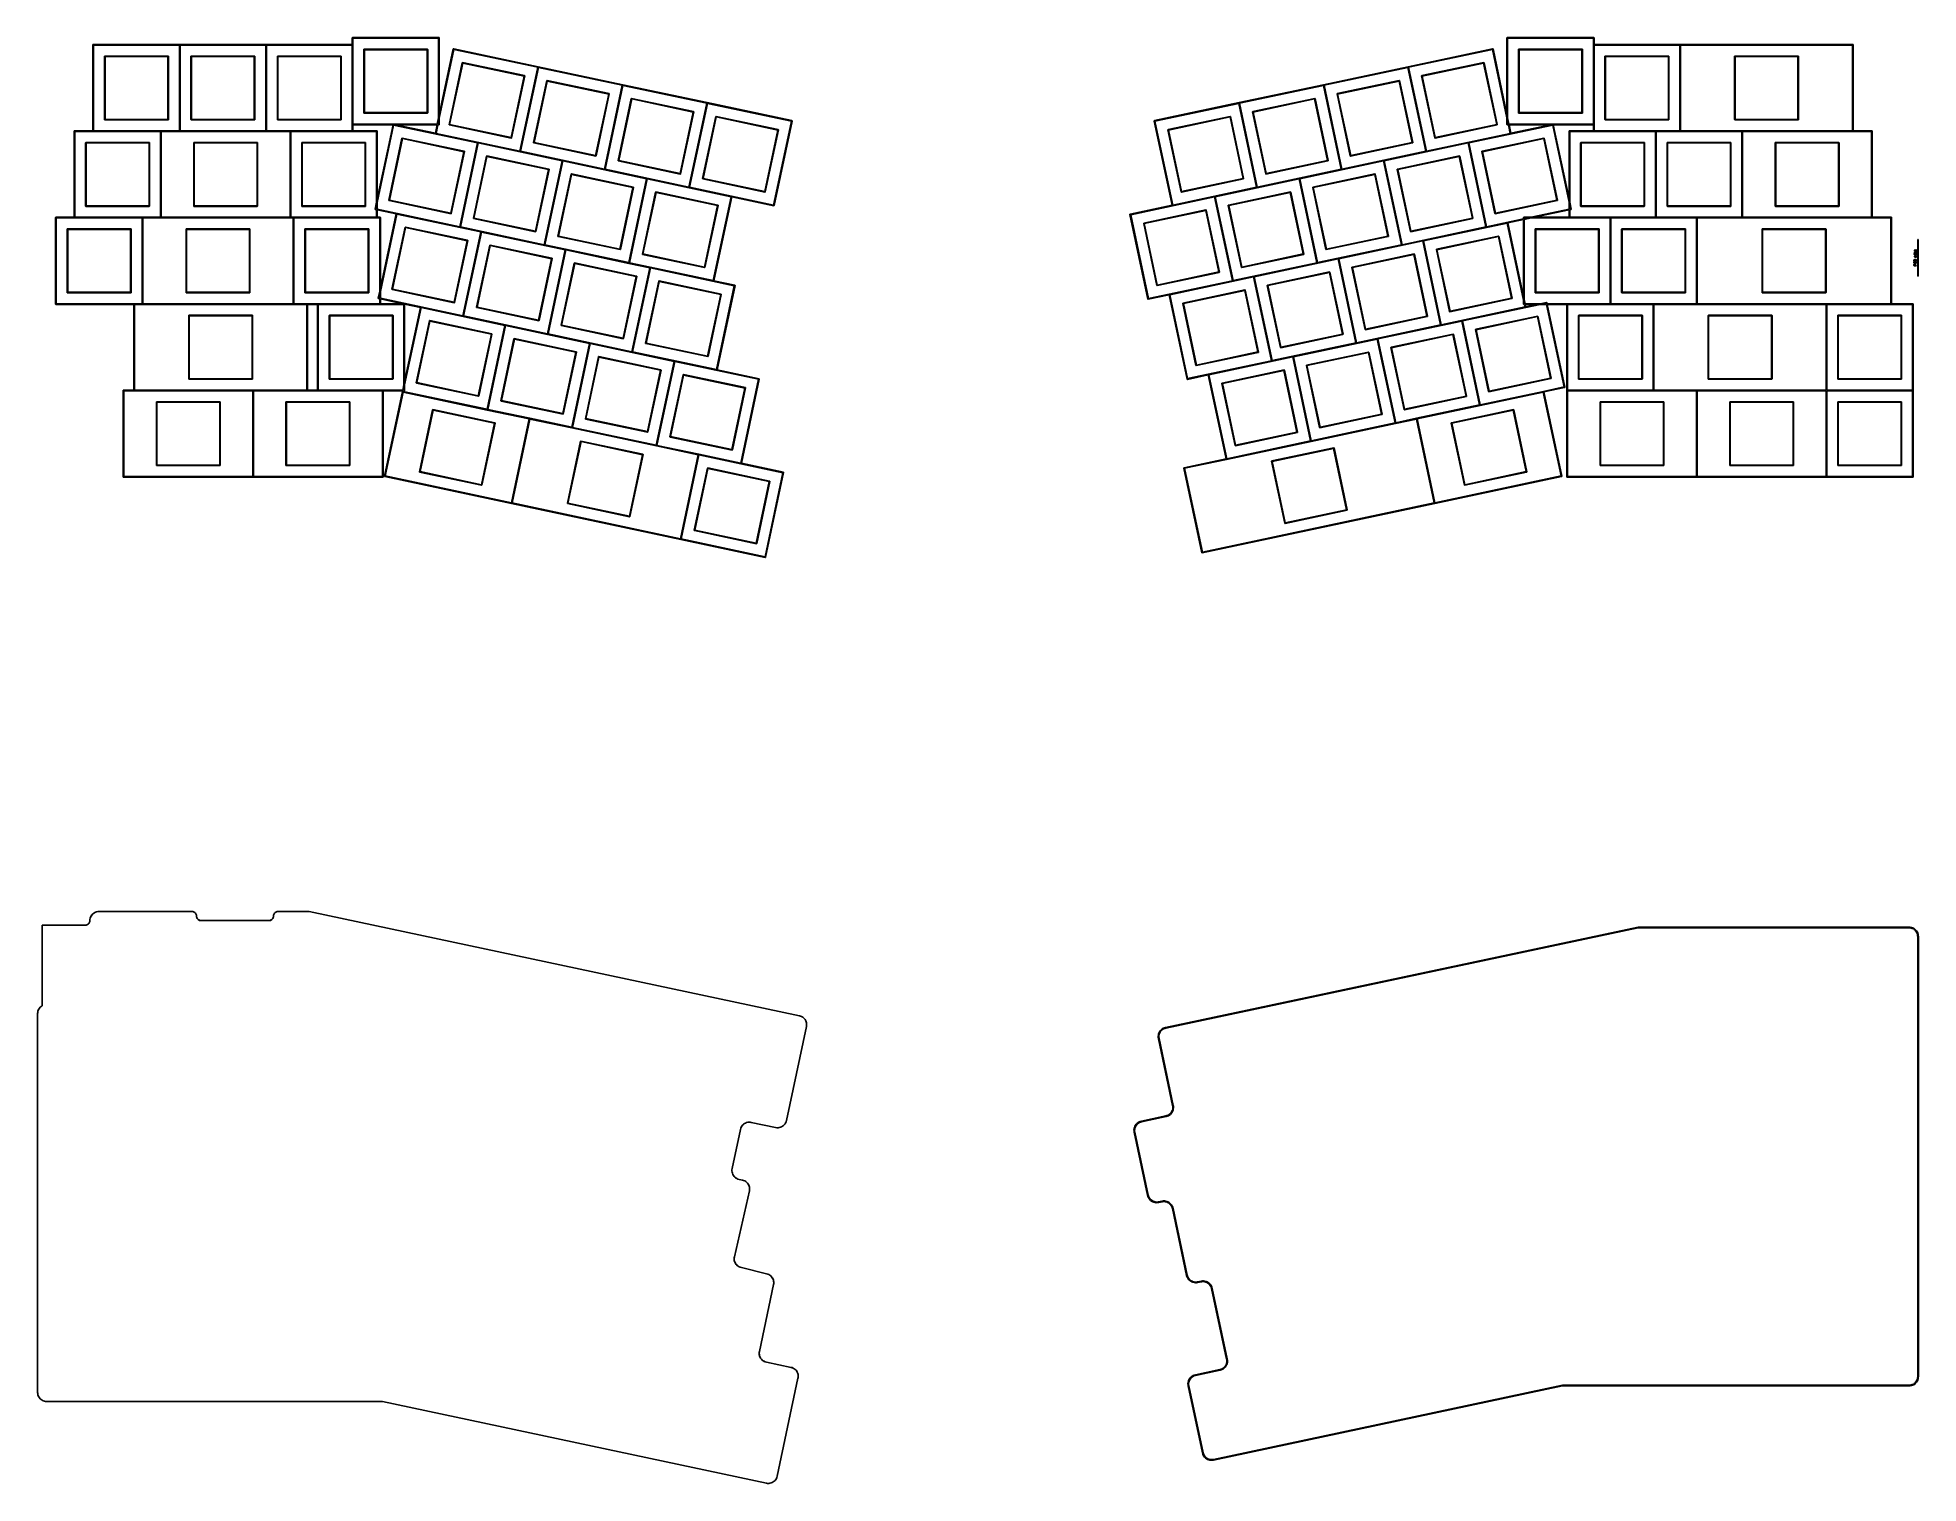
# Model space of a CAD drawing. Extents: x 11 to 426, y -338 to -19.
import ezdxf

# ---------------------------------------------------------------- set-up
doc = ezdxf.new("R2010")
doc.units = 0
doc.layers.add('BLACK', color=7, linetype='CONTINUOUS')

msp = doc.modelspace()

# ---------------------------------------------------------------- linework, layer by layer
at = {"layer": 'BLACK', "linetype": 'CONTINUOUS'}
for p, q in [((23.69, -20.445), (23.6917, -20.4353)), ((23.69, -39.42), (23.69, -20.445)), ((23.6911, -20.432), (23.6928, -20.4291)), ((23.6917, -20.4353), (23.6911, -20.432)), ((23.6928, -20.4291), (23.6945, -20.4194)), ((23.6945, -20.4194), (23.707, -20.4044)), ((23.707, -20.4044), (23.7168, -20.3875)), ((23.7168, -20.3875), (23.7232, -20.3852)), ((23.7232, -20.3852), (23.7275, -20.3801)), ((23.7275, -20.3801), (23.7467, -20.3767)), ((23.7467, -20.3767), (23.765, -20.37)), ((23.765, -20.37), (42.815, -20.37)), ((42.74, -20.52), (23.84, -20.52)), ((23.84, -20.52), (23.84, -39.42)), ((42.74, -39.42), (42.74, -20.52)), ((42.815, -20.37), (42.815, -20.37)), ((42.815, -20.37), (61.865, -20.37)), ((42.89, -20.52), (42.89, -39.42)), ((61.79, -20.52), (42.89, -20.52)), ((61.79, -39.42), (61.79, -20.52)), ((61.865, -20.37), (61.865, -20.37)), ((61.865, -20.37), (80.84, -20.37)), ((61.94, -20.52), (61.94, -39.42)), ((80.84, -20.52), (61.94, -20.52)), ((80.84, -18.9446), (80.8417, -18.9349)), ((80.84, -20.37), (80.84, -18.9446)), ((80.84, -39.42), (80.84, -20.52)), ((80.8411, -18.9316), (80.8428, -18.9287)), ((80.8417, -18.9349), (80.8411, -18.9316)), ((80.8428, -18.9287), (80.8445, -18.919)), ((80.8445, -18.919), (80.8571, -18.904)), ((80.8571, -18.904), (80.8668, -18.8872)), ((80.8668, -18.8872), (80.8732, -18.8848)), ((80.8732, -18.8848), (80.8775, -18.8797)), ((80.8775, -18.8797), (80.8967, -18.8763)), ((80.8967, -18.8763), (80.915, -18.8696)), ((80.915, -18.8696), (99.965, -18.8696)), ((80.99, -19.0196), (80.99, -37.9196)), ((99.89, -19.0196), (80.99, -19.0196)), ((99.89, -36.5743), (99.89, -19.0196)), ((99.965, -18.8696), (99.9747, -18.8713)), ((99.9747, -18.8713), (99.978, -18.8708)), ((99.978, -18.8708), (99.9809, -18.8724)), ((99.9809, -18.8724), (99.9907, -18.8741)), ((99.9907, -18.8741), (100.006, -18.8867)), ((100.006, -18.8867), (100.022, -18.8964)), ((100.022, -18.8964), (100.025, -18.9028)), ((100.025, -18.9028), (100.03, -18.9071)), ((100.03, -18.9071), (100.033, -18.9263)), ((100.033, -18.9263), (100.04, -18.9446)), ((100.04, -18.9446), (100.04, -35.8686)), ((335.384, -18.9446), (335.386, -18.9349)), ((335.384, -35.8209), (335.384, -18.9446)), ((335.385, -18.9316), (335.387, -18.9287)), ((335.386, -18.9349), (335.385, -18.9316)), ((335.387, -18.9287), (335.389, -18.919)), ((335.389, -18.919), (335.401, -18.904)), ((335.401, -18.904), (335.411, -18.8872)), ((335.411, -18.8872), (335.417, -18.8848)), ((335.417, -18.8848), (335.422, -18.8797)), ((335.422, -18.8797), (335.441, -18.8763)), ((335.441, -18.8763), (335.459, -18.8696)), ((335.459, -18.8696), (354.509, -18.8696)), ((335.534, -19.0196), (335.534, -36.5265)), ((354.434, -19.0196), (335.534, -19.0196)), ((354.434, -20.445), (354.434, -19.0196)), ((354.434, -37.9196), (354.434, -20.445)), ((354.434, -20.445), (354.434, -20.445)), ((354.509, -18.8696), (354.519, -18.8713)), ((354.519, -18.8713), (354.522, -18.8708)), ((354.522, -18.8708), (354.525, -18.8724)), ((354.525, -18.8724), (354.535, -18.8741)), ((354.535, -18.8741), (354.55, -18.8867)), ((354.55, -18.8867), (354.567, -18.8964)), ((354.567, -18.8964), (354.569, -18.9028)), ((354.569, -18.9028), (354.574, -18.9071)), ((354.574, -18.9071), (354.578, -18.9263)), ((354.578, -18.9263), (354.584, -18.9446)), ((354.584, -18.9446), (354.584, -20.37)), ((354.584, -20.37), (373.559, -20.37)), ((373.484, -20.52), (354.584, -20.52)), ((354.584, -20.52), (354.584, -37.9946)), ((373.484, -39.42), (373.484, -20.52)), ((373.559, -20.37), (373.559, -20.37)), ((373.559, -20.37), (411.659, -20.37)), ((373.634, -20.52), (373.634, -39.42)), ((411.584, -20.52), (373.634, -20.52)), ((411.584, -39.42), (411.584, -20.52)), ((411.659, -20.37), (411.669, -20.3717)), ((411.669, -20.3717), (411.672, -20.3711)), ((411.672, -20.3711), (411.675, -20.3728)), ((411.675, -20.3728), (411.685, -20.3745)), ((411.685, -20.3745), (411.7, -20.387)), ((411.7, -20.387), (411.717, -20.3968)), ((411.717, -20.3968), (411.719, -20.4032)), ((411.719, -20.4032), (411.724, -20.4075)), ((411.724, -20.4075), (411.728, -20.4267)), ((411.728, -20.4267), (411.734, -20.445)), ((411.734, -20.445), (411.734, -39.42)), ((26.245, -22.985), (26.2626, -22.9426)), ((26.245, -36.955), (26.245, -22.985)), ((26.2626, -22.9426), (26.305, -22.925)), ((26.305, -22.925), (40.275, -22.925)), ((26.365, -23.045), (26.365, -36.895)), ((40.215, -23.045), (26.365, -23.045)), ((40.215, -36.895), (40.215, -23.045)), ((40.275, -22.925), (40.3174, -22.9426)), ((40.3174, -22.9426), (40.335, -22.985)), ((40.335, -22.985), (40.335, -36.955)), ((45.295, -22.985), (45.3126, -22.9426)), ((45.295, -36.955), (45.295, -22.985)), ((45.3126, -22.9426), (45.355, -22.925)), ((45.355, -22.925), (59.325, -22.925)), ((45.415, -23.045), (45.415, -36.895)), ((59.265, -23.045), (45.415, -23.045)), ((59.265, -36.895), (59.265, -23.045)), ((59.325, -22.925), (59.3674, -22.9426)), ((59.3674, -22.9426), (59.385, -22.985)), ((59.385, -22.985), (59.385, -36.955)), ((64.345, -22.985), (64.3626, -22.9426)), ((64.345, -36.955), (64.345, -22.985)), ((64.3626, -22.9426), (64.405, -22.925)), ((64.405, -22.925), (78.375, -22.925)), ((64.465, -23.045), (64.465, -36.895)), ((78.315, -23.045), (64.465, -23.045)), ((78.315, -36.895), (78.315, -23.045)), ((78.375, -22.925), (78.4174, -22.9426)), ((78.4174, -22.9426), (78.435, -22.985)), ((78.435, -22.985), (78.435, -36.955)), ((83.395, -21.4846), (83.4126, -21.4422)), ((83.395, -35.4546), (83.395, -21.4846)), ((83.4126, -21.4422), (83.455, -21.4246)), ((83.455, -21.4246), (97.425, -21.4246)), ((83.515, -21.5446), (83.515, -35.3946)), ((97.365, -21.5446), (83.515, -21.5446)), ((97.365, -35.3946), (97.365, -21.5446)), ((97.425, -21.4246), (97.4674, -21.4422)), ((97.4674, -21.4422), (97.485, -21.4846)), ((97.485, -21.4846), (97.485, -35.4546)), ((100.04, -35.8686), (103.12, -21.3777)), ((103.251, -21.4822), (100.04, -36.5901)), ((102.187, -38.0581), (105.091, -24.3934)), ((105.196, -24.477), (102.317, -38.0244)), ((103.12, -21.3777), (103.124, -21.3685)), ((103.124, -21.3652), (103.126, -21.3627)), ((103.124, -21.3685), (103.124, -21.3652)), ((103.126, -21.3627), (103.13, -21.3535)), ((103.13, -21.3535), (103.145, -21.3415)), ((103.145, -21.3415), (103.158, -21.3271)), ((103.158, -21.3271), (103.165, -21.3261)), ((103.165, -21.3261), (103.17, -21.322)), ((103.17, -21.322), (103.19, -21.3226)), ((103.19, -21.3226), (103.209, -21.3199)), ((103.209, -21.3199), (121.843, -25.2806)), ((121.738, -25.4118), (103.251, -21.4822)), ((105.091, -24.3934), (105.117, -24.3556)), ((105.117, -24.3556), (105.162, -24.3472)), ((105.162, -24.3472), (118.827, -27.2517)), ((118.743, -27.3566), (105.196, -24.477)), ((313.591, -25.2799), (332.225, -21.3192)), ((332.183, -21.4815), (313.696, -25.411)), ((316.607, -27.251), (330.272, -24.3465)), ((330.238, -24.4763), (316.691, -27.3559)), ((333.118, -38.0237), (330.238, -24.4763)), ((330.272, -24.3465), (330.317, -24.3548)), ((330.317, -24.3548), (330.343, -24.3927)), ((330.343, -24.3927), (333.248, -38.0574)), ((335.384, -36.5423), (332.183, -21.4815)), ((332.225, -21.3192), (332.235, -21.3189)), ((332.235, -21.3189), (332.238, -21.3176)), ((332.238, -21.3176), (332.241, -21.3186)), ((332.241, -21.3186), (332.251, -21.3183)), ((332.251, -21.3183), (332.268, -21.3274)), ((332.268, -21.3274), (332.287, -21.3335)), ((332.287, -21.3335), (332.29, -21.3392)), ((332.29, -21.3392), (332.296, -21.3424)), ((332.296, -21.3424), (332.304, -21.3604)), ((332.304, -21.3604), (332.314, -21.377)), ((332.314, -21.377), (335.384, -35.8209)), ((337.939, -21.4846), (337.957, -21.4422)), ((337.939, -35.4546), (337.939, -21.4846)), ((337.957, -21.4422), (337.999, -21.4246)), ((337.999, -21.4246), (351.969, -21.4246)), ((338.059, -21.5446), (338.059, -35.3946)), ((351.909, -21.5446), (338.059, -21.5446)), ((351.909, -35.3946), (351.909, -21.5446)), ((351.969, -21.4246), (352.012, -21.4422)), ((352.012, -21.4422), (352.029, -21.4846)), ((352.029, -21.4846), (352.029, -35.4546)), ((356.989, -22.985), (357.007, -22.9426)), ((356.989, -36.955), (356.989, -22.985)), ((357.007, -22.9426), (357.049, -22.925)), ((357.049, -22.925), (371.019, -22.925)), ((357.109, -23.045), (357.109, -36.895)), ((370.959, -23.045), (357.109, -23.045)), ((370.959, -36.895), (370.959, -23.045)), ((371.019, -22.925), (371.062, -22.9426)), ((371.062, -22.9426), (371.079, -22.985)), ((371.079, -22.985), (371.079, -36.955)), ((385.564, -22.985), (385.582, -22.9426)), ((385.564, -36.955), (385.564, -22.985)), ((385.582, -22.9426), (385.624, -22.925)), ((385.624, -22.925), (399.594, -22.925)), ((385.684, -23.045), (385.684, -36.895)), ((399.534, -23.045), (385.684, -23.045)), ((399.534, -36.895), (399.534, -23.045)), ((399.594, -22.925), (399.637, -22.9426)), ((399.637, -22.9426), (399.654, -22.985)), ((399.654, -22.985), (399.654, -36.955)), ((115.864, -40.904), (118.743, -27.3566)), ((118.873, -27.3229), (115.969, -40.9876)), ((117.809, -43.8988), (121.738, -25.4118)), ((121.885, -25.443), (117.955, -43.9299)), ((118.827, -27.2517), (118.865, -27.2777)), ((118.865, -27.2777), (118.873, -27.3229)), ((120.82, -42.0188), (123.725, -28.3541)), ((123.83, -28.4378), (120.95, -41.9851)), ((121.843, -25.2806), (121.843, -25.2806)), ((121.843, -25.2806), (140.477, -29.2414)), ((140.372, -29.3725), (121.885, -25.443)), ((123.725, -28.3541), (123.751, -28.3163)), ((123.751, -28.3163), (123.796, -28.3079)), ((123.796, -28.3079), (137.461, -31.2124)), ((137.377, -31.3173), (123.83, -28.4378)), ((294.958, -29.2406), (313.591, -25.2799)), ((313.549, -25.4422), (295.062, -29.3718)), ((297.973, -31.2117), (311.638, -28.3072)), ((311.604, -28.437), (298.057, -31.3166)), ((314.484, -41.9844), (311.604, -28.437)), ((311.638, -28.3072), (311.683, -28.3155)), ((311.683, -28.3155), (311.709, -28.3534)), ((311.709, -28.3534), (314.614, -42.0181)), ((317.479, -43.9292), (313.549, -25.4422)), ((313.591, -25.2799), (313.591, -25.2799)), ((313.696, -25.411), (317.625, -43.898)), ((316.561, -27.3222), (316.569, -27.277)), ((319.465, -40.9869), (316.561, -27.3222)), ((316.569, -27.277), (316.607, -27.251)), ((316.691, -27.3559), (319.57, -40.9032)), ((134.498, -44.8647), (137.377, -31.3173)), ((137.507, -31.2836), (134.603, -44.9483)), ((136.442, -47.8595), (140.372, -29.3725)), ((140.519, -29.4037), (136.589, -47.8907)), ((137.461, -31.2124), (137.499, -31.2384)), ((137.499, -31.2384), (137.507, -31.2836)), ((139.454, -45.9796), (142.359, -32.3148)), ((142.464, -32.3985), (139.584, -45.9458)), ((140.477, -29.2414), (140.477, -29.2414)), ((140.477, -29.2414), (159.11, -33.2021)), ((159.006, -33.3332), (140.519, -29.4037)), ((142.359, -32.3148), (142.385, -32.277)), ((142.385, -32.277), (142.43, -32.2686)), ((142.43, -32.2686), (156.095, -35.1731)), ((156.011, -35.278), (142.464, -32.3985)), ((276.324, -33.2013), (294.958, -29.2406)), ((294.916, -29.4029), (276.429, -33.3325)), ((279.34, -35.1724), (293.004, -32.2679)), ((292.971, -32.3977), (279.423, -35.2773)), ((295.85, -45.9451), (292.971, -32.3977)), ((293.004, -32.2679), (293.05, -32.2763)), ((293.05, -32.2763), (293.076, -32.3141)), ((293.076, -32.3141), (295.98, -45.9788)), ((298.845, -47.8899), (294.916, -29.4029)), ((294.958, -29.2406), (294.958, -29.2406)), ((295.062, -29.3718), (298.992, -47.8588)), ((297.927, -31.2829), (297.936, -31.2377)), ((300.832, -44.9476), (297.927, -31.2829)), ((297.936, -31.2377), (297.973, -31.2117)), ((298.057, -31.3166), (300.937, -44.864)), ((26.2626, -36.9974), (26.245, -36.955)), ((26.305, -37.015), (26.2626, -36.9974)), ((40.275, -37.015), (26.305, -37.015)), ((26.365, -36.895), (40.215, -36.895)), ((40.3174, -36.9974), (40.275, -37.015)), ((40.335, -36.955), (40.3174, -36.9974)), ((45.3126, -36.9974), (45.295, -36.955)), ((45.355, -37.015), (45.3126, -36.9974)), ((59.325, -37.015), (45.355, -37.015)), ((45.415, -36.895), (59.265, -36.895)), ((59.3674, -36.9974), (59.325, -37.015)), ((59.385, -36.955), (59.3674, -36.9974)), ((64.3626, -36.9974), (64.345, -36.955)), ((64.405, -37.015), (64.3626, -36.9974)), ((78.375, -37.015), (64.405, -37.015)), ((64.465, -36.895), (78.315, -36.895)), ((78.4174, -36.9974), (78.375, -37.015)), ((78.435, -36.955), (78.4174, -36.9974)), ((83.4126, -35.497), (83.395, -35.4546)), ((83.455, -35.5146), (83.4126, -35.497)), ((97.425, -35.5146), (83.455, -35.5146)), ((83.515, -35.3946), (97.365, -35.3946)), ((97.4674, -35.497), (97.425, -35.5146)), ((97.485, -35.4546), (97.4674, -35.497)), ((99.6041, -37.9196), (99.89, -36.5743)), ((99.89, -37.2958), (99.7574, -37.9196)), ((99.89, -37.9196), (99.89, -37.2958)), ((100.04, -36.5901), (100.04, -37.9946)), ((153.131, -48.8254), (156.011, -35.278)), ((156.141, -35.2443), (153.236, -48.909)), ((155.076, -51.8202), (159.006, -33.3332)), ((159.152, -33.3644), (155.223, -51.8514)), ((156.095, -35.1731), (156.132, -35.1992)), ((156.132, -35.1992), (156.141, -35.2443)), ((158.088, -49.9403), (160.992, -36.2755)), ((161.097, -36.3592), (158.218, -49.9065)), ((159.11, -33.2021), (159.11, -33.2021)), ((159.11, -33.2021), (177.744, -37.1628)), ((177.639, -37.2939), (159.152, -33.3644)), ((160.992, -36.2755), (161.018, -36.2377)), ((161.018, -36.2377), (161.064, -36.2293)), ((161.064, -36.2293), (174.728, -39.1339)), ((174.645, -39.2388), (161.097, -36.3592)), ((173.71, -55.7809), (177.639, -37.2939)), ((177.802, -37.2517), (173.841, -55.8855)), ((177.744, -37.1628), (177.753, -37.1665)), ((177.753, -37.1665), (177.756, -37.1666)), ((177.756, -37.1666), (177.759, -37.1688)), ((177.759, -37.1688), (177.768, -37.1725)), ((177.768, -37.1725), (177.78, -37.1879)), ((177.78, -37.1879), (177.795, -37.2009)), ((177.795, -37.2009), (177.796, -37.2076)), ((177.796, -37.2076), (177.8, -37.213)), ((177.8, -37.213), (177.799, -37.2325)), ((177.799, -37.2325), (177.802, -37.2517)), ((257.631, -37.238), (257.632, -37.2349)), ((257.632, -37.2411), (257.631, -37.238)), ((257.632, -37.225), (257.641, -37.2078)), ((257.632, -37.2349), (257.632, -37.225)), ((257.633, -37.251), (257.632, -37.2411)), ((261.578, -55.8114), (257.633, -37.251)), ((257.641, -37.2078), (257.647, -37.1893)), ((257.647, -37.1893), (257.653, -37.1857)), ((257.653, -37.1857), (257.656, -37.1797)), ((257.656, -37.1797), (257.674, -37.1724)), ((257.674, -37.1724), (257.69, -37.1621)), ((257.69, -37.1621), (276.324, -33.2014)), ((276.282, -33.3637), (257.795, -37.2932)), ((257.795, -37.2932), (261.724, -55.7802)), ((260.706, -39.1331), (274.371, -36.2286)), ((274.337, -36.3585), (260.79, -39.238)), ((277.217, -49.9058), (274.337, -36.3585)), ((274.371, -36.2286), (274.416, -36.237)), ((274.416, -36.237), (274.442, -36.2748)), ((274.442, -36.2748), (277.346, -49.9396)), ((280.211, -51.8507), (276.282, -33.3637)), ((276.324, -33.2014), (276.324, -33.2013)), ((276.429, -33.3325), (280.358, -51.8195)), ((279.293, -35.2436), (279.302, -35.1984)), ((282.198, -48.9083), (279.293, -35.2436)), ((279.302, -35.1984), (279.34, -35.1724)), ((279.423, -35.2773), (282.303, -48.8247)), ((335.384, -37.9946), (335.384, -36.5423)), ((335.534, -36.5265), (335.83, -37.9196)), ((335.677, -37.9196), (335.534, -37.248)), ((335.534, -37.248), (335.534, -37.9196)), ((337.957, -35.497), (337.939, -35.4546)), ((337.999, -35.5146), (337.957, -35.497)), ((351.969, -35.5146), (337.999, -35.5146)), ((338.059, -35.3946), (351.909, -35.3946)), ((352.012, -35.497), (351.969, -35.5146)), ((352.029, -35.4546), (352.012, -35.497)), ((357.007, -36.9974), (356.989, -36.955)), ((357.049, -37.015), (357.007, -36.9974)), ((371.019, -37.015), (357.049, -37.015)), ((357.109, -36.895), (370.959, -36.895)), ((371.062, -36.9974), (371.019, -37.015)), ((371.079, -36.955), (371.062, -36.9974)), ((385.582, -36.9974), (385.564, -36.955)), ((385.624, -37.015), (385.582, -36.9974)), ((399.594, -37.015), (385.624, -37.015)), ((385.684, -36.895), (399.534, -36.895)), ((399.637, -36.9974), (399.594, -37.015)), ((399.654, -36.955), (399.637, -36.9974)), ((19.5275, -39.495), (19.5292, -39.4853)), ((19.5275, -58.47), (19.5275, -39.495)), ((19.5286, -39.482), (19.5303, -39.4791)), ((19.5292, -39.4853), (19.5286, -39.482)), ((19.5303, -39.4791), (19.532, -39.4693)), ((19.532, -39.4693), (19.5445, -39.4544)), ((19.5445, -39.4544), (19.5543, -39.4375)), ((19.5543, -39.4375), (19.5606, -39.4352)), ((19.5606, -39.4352), (19.565, -39.4301)), ((19.565, -39.4301), (19.5842, -39.4267)), ((19.5842, -39.4267), (19.6025, -39.42)), ((19.6025, -39.42), (23.69, -39.42)), ((19.6775, -39.57), (19.6775, -58.47)), ((23.765, -39.57), (19.6775, -39.57)), ((38.5775, -39.57), (23.765, -39.57)), ((23.765, -39.57), (23.765, -39.57)), ((23.84, -39.42), (42.74, -39.42)), ((38.5775, -58.47), (38.5775, -39.57)), ((42.815, -39.57), (38.7275, -39.57)), ((38.7275, -39.57), (38.7275, -58.47)), ((42.815, -39.57), (42.815, -39.57)), ((67.15, -39.57), (42.815, -39.57)), ((42.89, -39.42), (61.79, -39.42)), ((61.94, -39.42), (67.225, -39.42)), ((67.15, -58.47), (67.15, -39.57)), ((67.225, -39.42), (67.225, -39.42)), ((67.225, -39.42), (80.84, -39.42)), ((80.915, -39.57), (67.3025, -39.57)), ((67.3025, -39.57), (67.3025, -58.47)), ((80.915, -39.57), (80.915, -39.57)), ((86.2, -39.57), (80.915, -39.57)), ((80.99, -37.9196), (99.6041, -37.9196)), ((80.99, -38.0696), (80.99, -39.42)), ((89.8343, -38.0696), (80.99, -38.0696)), ((80.99, -39.42), (86.275, -39.42)), ((86.2, -55.1676), (86.2, -39.57)), ((86.275, -39.42), (86.2847, -39.4217)), ((86.2847, -39.4217), (86.288, -39.4211)), ((86.288, -39.4211), (86.2909, -39.4228)), ((86.2909, -39.4228), (86.3007, -39.4245)), ((86.3007, -39.4245), (86.3156, -39.437)), ((86.3156, -39.437), (86.3325, -39.4468)), ((86.3325, -39.4468), (86.3348, -39.4531)), ((86.3348, -39.4531), (86.34, -39.4575)), ((86.34, -39.4575), (86.3433, -39.4767)), ((86.3433, -39.4767), (86.35, -39.495)), ((86.35, -54.4619), (89.8343, -38.0696)), ((89.9736, -38.1356), (86.35, -55.1834)), ((86.35, -39.495), (86.35, -54.4619)), ((88.909, -54.7115), (91.8136, -41.0467)), ((91.9185, -41.1304), (89.0389, -54.6777)), ((108.461, -42.0651), (89.9736, -38.1356)), ((90.3847, -38.0696), (99.175, -39.938)), ((99.5722, -38.0696), (90.3847, -38.0696)), ((91.8136, -41.0467), (91.8396, -41.0089)), ((91.8396, -41.0089), (91.8847, -41.0005)), ((91.8847, -41.0005), (105.549, -43.9051)), ((105.466, -44.01), (91.9185, -41.1304)), ((99.175, -39.938), (99.5722, -38.0696)), ((99.7255, -38.0696), (99.3217, -39.9692)), ((99.3217, -39.9692), (117.809, -43.8988)), ((99.965, -38.0696), (99.7255, -38.0696)), ((99.7574, -37.9196), (99.89, -37.9196)), ((99.9833, -38.0629), (99.965, -38.0696)), ((100.003, -38.0596), (99.9833, -38.0629)), ((100.007, -38.0544), (100.003, -38.0596)), ((100.013, -38.0521), (100.007, -38.0544)), ((100.023, -38.0352), (100.013, -38.0521)), ((100.035, -38.0203), (100.023, -38.0352)), ((100.037, -38.0105), (100.035, -38.0203)), ((100.039, -38.0076), (100.037, -38.0105)), ((100.04, -37.9946), (100.038, -38.0044)), ((100.038, -38.0044), (100.039, -38.0076)), ((102.195, -38.1033), (102.187, -38.0581)), ((102.233, -38.1293), (102.195, -38.1033)), ((115.898, -41.0338), (102.233, -38.1293)), ((102.317, -38.0244), (115.864, -40.904)), ((115.943, -41.0254), (115.898, -41.0338)), ((115.969, -40.9876), (115.943, -41.0254)), ((171.765, -52.7861), (174.645, -39.2388)), ((174.774, -39.205), (171.87, -52.8697)), ((174.728, -39.1339), (174.766, -39.1599)), ((174.766, -39.1599), (174.774, -39.205)), ((260.66, -39.2043), (260.668, -39.1592)), ((263.564, -52.869), (260.66, -39.2043)), ((260.668, -39.1592), (260.706, -39.1331)), ((260.79, -39.238), (263.669, -52.7854)), ((317.625, -43.898), (336.112, -39.9685)), ((319.491, -41.0247), (319.465, -40.9869)), ((319.537, -41.0331), (319.491, -41.0247)), ((333.201, -38.1286), (319.537, -41.0331)), ((319.57, -40.9032), (333.118, -38.0237)), ((345.46, -38.1349), (326.973, -42.0644)), ((329.885, -43.9044), (343.549, -40.9998)), ((343.516, -41.1297), (329.968, -44.0093)), ((333.239, -38.1026), (333.201, -38.1286)), ((333.248, -38.0574), (333.239, -38.1026)), ((335.391, -38.0129), (335.384, -37.9946)), ((335.394, -38.0321), (335.391, -38.0129)), ((335.399, -38.0365), (335.394, -38.0321)), ((335.402, -38.0428), (335.399, -38.0365)), ((335.419, -38.0526), (335.402, -38.0428)), ((335.434, -38.0651), (335.419, -38.0526)), ((335.443, -38.0668), (335.434, -38.0651)), ((335.446, -38.0685), (335.443, -38.0668)), ((335.449, -38.0679), (335.446, -38.0685)), ((335.459, -38.0696), (335.449, -38.0679)), ((335.709, -38.0696), (335.459, -38.0696)), ((335.534, -37.9196), (335.677, -37.9196)), ((336.112, -39.9685), (335.709, -38.0696)), ((335.83, -37.9196), (354.434, -37.9196)), ((335.862, -38.0696), (336.259, -39.9373)), ((345.046, -38.0696), (335.862, -38.0696)), ((336.259, -39.9373), (345.046, -38.0696)), ((346.395, -54.677), (343.516, -41.1297)), ((343.549, -40.9998), (343.594, -41.0082)), ((343.594, -41.0082), (343.62, -41.0461)), ((343.62, -41.0461), (346.525, -54.7108)), ((349.074, -55.1364), (345.46, -38.1349)), ((345.6, -38.0696), (349.074, -54.415)), ((354.434, -38.0696), (345.6, -38.0696)), ((349.074, -39.495), (349.076, -39.4853)), ((349.074, -54.415), (349.074, -39.495)), ((349.075, -39.482), (349.077, -39.4791)), ((349.076, -39.4853), (349.075, -39.482)), ((349.077, -39.4791), (349.079, -39.4693)), ((349.079, -39.4693), (349.091, -39.4544)), ((349.091, -39.4544), (349.101, -39.4375)), ((349.101, -39.4375), (349.107, -39.4352)), ((349.107, -39.4352), (349.112, -39.43)), ((349.112, -39.43), (349.131, -39.4267)), ((349.131, -39.4267), (349.149, -39.42)), ((349.149, -39.42), (354.434, -39.42)), ((349.224, -39.57), (349.224, -55.1207)), ((354.509, -39.57), (349.224, -39.57)), ((354.434, -39.42), (354.434, -38.0696)), ((368.124, -39.57), (354.509, -39.57)), ((354.509, -39.57), (354.509, -39.57)), ((354.584, -37.9946), (354.584, -37.9946)), ((354.584, -37.9946), (354.584, -39.42)), ((354.584, -39.42), (373.484, -39.42)), ((368.124, -58.47), (368.124, -39.57)), ((373.559, -39.57), (368.274, -39.57)), ((368.274, -39.57), (368.274, -58.47)), ((373.559, -39.57), (373.559, -39.57)), ((387.174, -39.57), (373.559, -39.57)), ((373.634, -39.42), (387.249, -39.42)), ((387.174, -58.47), (387.174, -39.57)), ((387.249, -39.42), (387.249, -39.42)), ((387.249, -39.42), (411.584, -39.42)), ((415.757, -39.57), (387.332, -39.57)), ((387.332, -39.57), (387.332, -58.47)), ((411.734, -39.42), (415.832, -39.42)), ((415.757, -58.47), (415.757, -39.57)), ((415.832, -39.42), (415.841, -39.4217)), ((415.841, -39.4217), (415.845, -39.4211)), ((415.845, -39.4211), (415.848, -39.4228)), ((415.848, -39.4228), (415.857, -39.4245)), ((415.857, -39.4245), (415.872, -39.437)), ((415.872, -39.437), (415.889, -39.4468)), ((415.889, -39.4468), (415.891, -39.4532)), ((415.891, -39.4532), (415.897, -39.4575)), ((415.897, -39.4575), (415.9, -39.4767)), ((415.9, -39.4767), (415.907, -39.495)), ((415.907, -39.495), (415.907, -58.47)), ((22.0825, -42.035), (22.1001, -41.9926)), ((22.0825, -56.005), (22.0825, -42.035)), ((22.1001, -41.9926), (22.1425, -41.975)), ((22.1425, -41.975), (36.1125, -41.975)), ((22.2025, -42.095), (22.2025, -55.945)), ((36.0525, -42.095), (22.2025, -42.095)), ((36.0525, -55.945), (36.0525, -42.095)), ((36.1125, -41.975), (36.1549, -41.9926)), ((36.1549, -41.9926), (36.1725, -42.035)), ((36.1725, -42.035), (36.1725, -56.005)), ((45.895, -42.035), (45.9126, -41.9926)), ((45.895, -56.005), (45.895, -42.035)), ((45.9126, -41.9926), (45.955, -41.975)), ((45.955, -41.975), (59.925, -41.975)), ((46.015, -42.095), (46.015, -55.945)), ((59.865, -42.095), (46.015, -42.095)), ((59.865, -55.945), (59.865, -42.095)), ((59.925, -41.975), (59.9674, -41.9926)), ((59.9674, -41.9926), (59.985, -42.035)), ((59.985, -42.035), (59.985, -56.005)), ((69.705, -42.035), (69.7226, -41.9926)), ((69.705, -56.005), (69.705, -42.035)), ((69.7226, -41.9926), (69.765, -41.975)), ((69.765, -41.975), (83.735, -41.975)), ((69.825, -42.095), (69.825, -55.945)), ((83.675, -42.095), (69.825, -42.095)), ((83.675, -55.945), (83.675, -42.095)), ((83.735, -41.975), (83.7774, -41.9926)), ((83.7774, -41.9926), (83.795, -42.035)), ((83.795, -42.035), (83.795, -56.005)), ((102.586, -57.5573), (105.466, -44.01)), ((105.596, -43.9762), (102.691, -57.6409)), ((104.531, -60.5521), (108.461, -42.0651)), ((108.607, -42.0963), (104.678, -60.5833)), ((105.549, -43.9051), (105.587, -43.9311)), ((105.587, -43.9311), (105.596, -43.9762)), ((107.543, -58.6722), (110.447, -45.0075)), ((110.552, -45.0911), (107.673, -58.6384)), ((127.094, -46.0258), (108.607, -42.0963)), ((110.447, -45.0075), (110.473, -44.9696)), ((110.473, -44.9696), (110.518, -44.9613)), ((110.518, -44.9613), (124.183, -47.8658)), ((124.1, -47.9707), (110.552, -45.0911)), ((117.955, -43.9299), (136.442, -47.8595)), ((120.829, -42.064), (120.82, -42.0188)), ((120.867, -42.09), (120.829, -42.064)), ((134.531, -44.9945), (120.867, -42.09)), ((120.95, -41.9851), (134.498, -44.8647)), ((134.576, -44.9862), (134.531, -44.9945)), ((134.603, -44.9483), (134.576, -44.9862)), ((298.992, -47.8588), (317.479, -43.9292)), ((300.858, -44.9854), (300.832, -44.9476)), ((300.903, -44.9938), (300.858, -44.9854)), ((314.568, -42.0893), (300.903, -44.9938)), ((300.937, -44.864), (314.484, -41.9844)), ((326.827, -42.0956), (308.34, -46.0251)), ((311.251, -47.8651), (324.916, -44.9606)), ((324.882, -45.0904), (311.335, -47.97)), ((314.605, -42.0633), (314.568, -42.0893)), ((314.614, -42.0181), (314.605, -42.0633)), ((327.761, -58.6378), (324.882, -45.0904)), ((324.916, -44.9606), (324.961, -44.9689)), ((324.961, -44.9689), (324.987, -45.0068)), ((324.987, -45.0068), (327.891, -58.6715)), ((330.756, -60.5826), (326.827, -42.0956)), ((326.973, -42.0644), (330.903, -60.5514)), ((329.838, -43.9755), (329.847, -43.9304)), ((332.743, -57.6403), (329.838, -43.9755)), ((329.847, -43.9304), (329.885, -43.9044)), ((329.968, -44.0093), (332.848, -57.5566)), ((351.629, -42.035), (351.647, -41.9926)), ((351.629, -56.005), (351.629, -42.035)), ((351.647, -41.9926), (351.689, -41.975)), ((351.689, -41.975), (365.659, -41.975)), ((351.749, -42.095), (351.749, -55.945)), ((365.599, -42.095), (351.749, -42.095)), ((365.599, -55.945), (365.599, -42.095)), ((365.659, -41.975), (365.702, -41.9926)), ((365.702, -41.9926), (365.719, -42.035)), ((365.719, -42.035), (365.719, -56.005)), ((370.679, -42.035), (370.697, -41.9926)), ((370.679, -56.005), (370.679, -42.035)), ((370.697, -41.9926), (370.739, -41.975)), ((370.739, -41.975), (384.709, -41.975)), ((370.799, -42.095), (370.799, -55.945)), ((384.649, -42.095), (370.799, -42.095)), ((384.649, -55.945), (384.649, -42.095)), ((384.709, -41.975), (384.752, -41.9926)), ((384.752, -41.9926), (384.769, -42.035)), ((384.769, -42.035), (384.769, -56.005)), ((394.499, -42.035), (394.517, -41.9926)), ((394.499, -56.005), (394.499, -42.035)), ((394.517, -41.9926), (394.559, -41.975)), ((394.559, -41.975), (408.529, -41.975)), ((394.619, -42.095), (394.619, -55.945)), ((408.469, -42.095), (394.619, -42.095)), ((408.469, -55.945), (408.469, -42.095)), ((408.529, -41.975), (408.572, -41.9926)), ((408.572, -41.9926), (408.589, -42.035)), ((408.589, -42.035), (408.589, -56.005)), ((121.22, -61.518), (124.1, -47.9707)), ((124.229, -47.9369), (121.325, -61.6017)), ((123.165, -64.5128), (127.094, -46.0258)), ((127.241, -46.057), (123.312, -64.544)), ((124.183, -47.8658), (124.221, -47.8918)), ((124.221, -47.8918), (124.229, -47.9369)), ((126.176, -62.6329), (129.081, -48.9682)), ((129.186, -49.0518), (126.306, -62.5992)), ((145.728, -49.9866), (127.241, -46.057)), ((129.081, -48.9682), (129.107, -48.9303)), ((129.107, -48.9303), (129.152, -48.922)), ((129.152, -48.922), (142.817, -51.8265)), ((142.733, -51.9314), (129.186, -49.0518)), ((136.589, -47.8907), (155.076, -51.8202)), ((139.462, -46.0247), (139.454, -45.9796)), ((139.5, -46.0507), (139.462, -46.0247)), ((153.165, -48.9552), (139.5, -46.0507)), ((139.584, -45.9458), (153.131, -48.8254)), ((153.21, -48.9469), (153.165, -48.9552)), ((153.236, -48.909), (153.21, -48.9469)), ((280.358, -51.8195), (298.845, -47.8899)), ((282.224, -48.9462), (282.198, -48.9083)), ((282.269, -48.9545), (282.224, -48.9462)), ((295.934, -46.05), (282.269, -48.9545)), ((282.303, -48.8247), (295.85, -45.9451)), ((308.193, -46.0563), (289.706, -49.9859)), ((292.617, -51.8258), (306.282, -48.9213)), ((306.248, -49.0511), (292.701, -51.9307)), ((295.972, -46.024), (295.934, -46.05)), ((295.98, -45.9788), (295.972, -46.024)), ((309.128, -62.5985), (306.248, -49.0511)), ((306.282, -48.9213), (306.327, -48.9296)), ((306.327, -48.9296), (306.353, -48.9675)), ((306.353, -48.9675), (309.258, -62.6322)), ((312.123, -64.5433), (308.193, -46.0563)), ((308.34, -46.0251), (312.269, -64.5121)), ((311.205, -47.9363), (311.213, -47.8911)), ((314.109, -61.601), (311.205, -47.9363)), ((311.213, -47.8911), (311.251, -47.8651)), ((311.335, -47.97), (314.214, -61.5173)), ((139.854, -65.4788), (142.733, -51.9314)), ((142.863, -51.8977), (139.959, -65.5624)), ((141.798, -68.4736), (145.728, -49.9866)), ((145.875, -50.0178), (141.945, -68.5048)), ((142.817, -51.8265), (142.855, -51.8525)), ((142.855, -51.8525), (142.863, -51.8977)), ((144.81, -66.5936), (147.715, -52.9289)), ((147.82, -53.0126), (144.94, -66.5599)), ((164.362, -53.9473), (145.875, -50.0178)), ((147.715, -52.9289), (147.741, -52.8911)), ((147.741, -52.8911), (147.786, -52.8827)), ((147.786, -52.8827), (161.451, -55.7872)), ((161.367, -55.8921), (147.82, -53.0126)), ((155.223, -51.8514), (173.71, -55.7809)), ((158.096, -49.9854), (158.088, -49.9403)), ((158.134, -50.0114), (158.096, -49.9854)), ((171.799, -52.916), (158.134, -50.0114)), ((158.218, -49.9065), (171.765, -52.7861)), ((171.844, -52.9076), (171.799, -52.916)), ((171.87, -52.8697), (171.844, -52.9076)), ((261.724, -55.7802), (280.211, -51.8507)), ((263.59, -52.9069), (263.564, -52.869)), ((263.635, -52.9152), (263.59, -52.9069)), ((277.3, -50.0107), (263.635, -52.9152)), ((263.669, -52.7854), (277.217, -49.9058)), ((289.559, -50.017), (271.072, -53.9466)), ((273.983, -55.7865), (287.648, -52.882)), ((287.614, -53.0118), (274.067, -55.8914)), ((277.338, -49.9847), (277.3, -50.0107)), ((277.346, -49.9396), (277.338, -49.9847)), ((290.494, -66.5592), (287.614, -53.0118)), ((287.648, -52.882), (287.693, -52.8904)), ((287.693, -52.8904), (287.719, -52.9282)), ((287.719, -52.9282), (290.624, -66.5929)), ((293.489, -68.504), (289.559, -50.017)), ((289.706, -49.9859), (293.636, -68.4729)), ((292.571, -51.897), (292.579, -51.8518)), ((295.475, -65.5617), (292.571, -51.897)), ((292.579, -51.8518), (292.617, -51.8258)), ((292.701, -51.9307), (295.58, -65.4781)), ((22.1001, -56.0474), (22.0825, -56.005)), ((22.1425, -56.065), (22.1001, -56.0474)), ((36.1125, -56.065), (22.1425, -56.065)), ((22.2025, -55.945), (36.0525, -55.945)), ((36.1549, -56.0474), (36.1125, -56.065)), ((36.1725, -56.005), (36.1549, -56.0474)), ((45.9126, -56.0474), (45.895, -56.005)), ((45.955, -56.065), (45.9126, -56.0474)), ((59.925, -56.065), (45.955, -56.065)), ((46.015, -55.945), (59.865, -55.945)), ((59.9674, -56.0474), (59.925, -56.065)), ((59.985, -56.005), (59.9674, -56.0474)), ((69.7226, -56.0474), (69.705, -56.005)), ((69.765, -56.065), (69.7226, -56.0474)), ((83.735, -56.065), (69.765, -56.065)), ((69.825, -55.945), (83.675, -55.945)), ((83.7774, -56.0474), (83.735, -56.065)), ((83.795, -56.005), (83.7774, -56.0474)), ((85.8818, -56.6647), (86.2, -55.1676)), ((85.8845, -56.684), (85.8818, -56.6647)), ((85.8838, -56.7035), (85.8845, -56.684)), ((85.888, -56.7088), (85.8838, -56.7035)), ((85.8889, -56.7155), (85.888, -56.7088)), ((85.9034, -56.7286), (85.8889, -56.7155)), ((85.9154, -56.7439), (85.9034, -56.7286)), ((85.9246, -56.7476), (85.9154, -56.7439)), ((85.927, -56.7499), (85.9246, -56.7476)), ((85.9304, -56.75), (85.927, -56.7499)), ((85.9395, -56.7537), (85.9304, -56.75)), ((86.2, -56.8091), (85.9395, -56.7537)), ((86.2, -55.8891), (86.0441, -56.6226)), ((86.0441, -56.6226), (86.2, -56.6557)), ((86.2, -56.6557), (86.2, -55.8891)), ((86.2, -58.47), (86.2, -56.8091)), ((86.35, -55.1834), (86.35, -56.6876)), ((86.35, -56.6876), (104.531, -60.5521)), ((90.5246, -57.7283), (86.35, -56.8409)), ((86.35, -56.8409), (86.35, -58.47)), ((87.05, -74.0748), (90.5246, -57.7283)), ((90.6713, -57.7595), (87.05, -74.7963)), ((88.9174, -54.7566), (88.909, -54.7115)), ((88.9553, -54.7826), (88.9174, -54.7566)), ((102.62, -57.6872), (88.9553, -54.7826)), ((89.0389, -54.6777), (102.586, -57.5573)), ((109.158, -61.689), (90.6713, -57.7595)), ((102.665, -57.6788), (102.62, -57.6872)), ((102.691, -57.6409), (102.665, -57.6788)), ((158.487, -69.4395), (161.367, -55.8921)), ((161.497, -55.8584), (158.592, -69.5231)), ((160.432, -72.4343), (164.362, -53.9473)), ((164.508, -53.9784), (160.579, -72.4655)), ((161.451, -55.7872), (161.488, -55.8132)), ((161.488, -55.8132), (161.497, -55.8584)), ((173.752, -55.9432), (164.508, -53.9784)), ((173.771, -55.9405), (173.752, -55.9432)), ((173.791, -55.9412), (173.771, -55.9405)), ((173.796, -55.937), (173.791, -55.9412)), ((173.803, -55.9361), (173.796, -55.937)), ((173.816, -55.9216), (173.803, -55.9361)), ((173.831, -55.9096), (173.816, -55.9216)), ((173.835, -55.9004), (173.831, -55.9096)), ((173.837, -55.898), (173.835, -55.9004)), ((173.841, -55.8855), (173.837, -55.8946)), ((173.837, -55.8946), (173.837, -55.898)), ((252.275, -57.8391), (252.285, -57.8219)), ((252.276, -57.849), (252.275, -57.8391)), ((252.275, -57.8521), (252.276, -57.849)), ((252.276, -57.8552), (252.275, -57.8521)), ((252.276, -57.8651), (252.276, -57.8552)), ((256.237, -76.4988), (252.276, -57.8651)), ((252.285, -57.8219), (252.291, -57.8034)), ((252.291, -57.8034), (252.296, -57.7998)), ((252.296, -57.7998), (252.299, -57.7938)), ((252.299, -57.7938), (252.318, -57.7865)), ((252.318, -57.7865), (252.334, -57.7762)), ((252.334, -57.7762), (261.578, -55.8114)), ((270.926, -53.9778), (252.439, -57.9073)), ((252.439, -57.9073), (256.368, -76.3943)), ((255.35, -59.7472), (269.014, -56.8427)), ((268.981, -56.9726), (255.433, -59.8521)), ((271.86, -70.5199), (268.981, -56.9726)), ((269.014, -56.8427), (269.06, -56.8511)), ((269.06, -56.8511), (269.086, -56.8889)), ((269.086, -56.8889), (271.99, -70.5536)), ((274.855, -72.4648), (270.926, -53.9778)), ((271.072, -53.9466), (275.002, -72.4336)), ((273.937, -55.8577), (273.946, -55.8125)), ((276.842, -69.5224), (273.937, -55.8577)), ((273.946, -55.8125), (273.983, -55.7865)), ((274.067, -55.8914), (276.947, -69.4388)), ((332.769, -57.6781), (332.743, -57.6403)), ((332.814, -57.6865), (332.769, -57.6781)), ((346.479, -54.7819), (332.814, -57.6865)), ((332.848, -57.5566), (346.395, -54.677)), ((340.695, -58.47), (349.074, -56.689)), ((349.074, -56.8423), (341.417, -58.47)), ((346.517, -54.7559), (346.479, -54.7819)), ((346.525, -54.7108), (346.517, -54.7559)), ((349.074, -56.689), (349.074, -55.1364)), ((349.074, -58.47), (349.074, -56.8423)), ((349.224, -55.1207), (349.552, -56.6641)), ((349.39, -56.6219), (349.224, -55.8421)), ((349.224, -55.8421), (349.224, -56.6571)), ((349.224, -56.6571), (349.39, -56.6219)), ((349.495, -56.753), (349.224, -56.8105)), ((349.224, -56.8105), (349.224, -58.47)), ((349.511, -56.7427), (349.495, -56.753)), ((349.529, -56.7354), (349.511, -56.7427)), ((349.532, -56.7294), (349.529, -56.7354)), ((349.538, -56.7258), (349.532, -56.7294)), ((349.544, -56.7073), (349.538, -56.7258)), ((349.553, -56.6901), (349.544, -56.7073)), ((349.552, -56.6641), (349.553, -56.6739)), ((349.553, -56.6739), (349.554, -56.677)), ((349.554, -56.677), (349.553, -56.6802)), ((349.553, -56.6802), (349.553, -56.6901)), ((351.647, -56.0474), (351.629, -56.005)), ((351.689, -56.065), (351.647, -56.0474)), ((365.659, -56.065), (351.689, -56.065)), ((351.749, -55.945), (365.599, -55.945)), ((365.702, -56.0474), (365.659, -56.065)), ((365.719, -56.005), (365.702, -56.0474)), ((370.697, -56.0474), (370.679, -56.005)), ((370.739, -56.065), (370.697, -56.0474)), ((384.709, -56.065), (370.739, -56.065)), ((370.799, -55.945), (384.649, -55.945)), ((384.752, -56.0474), (384.709, -56.065)), ((384.769, -56.005), (384.752, -56.0474)), ((394.517, -56.0474), (394.499, -56.005)), ((394.559, -56.065), (394.517, -56.0474)), ((408.529, -56.065), (394.559, -56.065)), ((394.619, -55.945), (408.469, -55.945)), ((408.572, -56.0474), (408.529, -56.065)), ((408.589, -56.005), (408.572, -56.0474)), ((15.4625, -58.545), (15.4642, -58.5353)), ((15.4625, -77.595), (15.4625, -58.545)), ((15.4636, -58.532), (15.4653, -58.5291)), ((15.4642, -58.5353), (15.4636, -58.532)), ((15.4653, -58.5291), (15.467, -58.5193)), ((15.467, -58.5193), (15.4795, -58.5044)), ((15.4795, -58.5044), (15.4893, -58.4875)), ((15.4893, -58.4875), (15.4957, -58.4852)), ((15.4957, -58.4852), (15.5, -58.48)), ((15.5, -58.48), (15.5192, -58.4767)), ((15.5192, -58.4767), (15.5375, -58.47)), ((15.5375, -58.47), (19.5275, -58.47)), ((15.6125, -58.62), (15.6125, -77.52)), ((19.6025, -58.62), (15.6125, -58.62)), ((18.0175, -61.085), (18.0351, -61.0426)), ((18.0175, -75.055), (18.0175, -61.085)), ((18.0351, -61.0426), (18.0775, -61.025)), ((18.0775, -61.025), (32.0475, -61.025)), ((18.1375, -61.145), (18.1375, -74.995)), ((31.9875, -61.145), (18.1375, -61.145)), ((34.5125, -58.62), (19.6025, -58.62)), ((19.6025, -58.62), (19.6025, -58.62)), ((19.6775, -58.47), (34.5875, -58.47)), ((31.9875, -74.995), (31.9875, -61.145)), ((32.0475, -61.025), (32.0899, -61.0426)), ((32.0899, -61.0426), (32.1075, -61.085)), ((32.1075, -61.085), (32.1075, -75.055)), ((34.5125, -77.52), (34.5125, -58.62)), ((34.5875, -58.47), (34.5875, -58.47)), ((34.5875, -58.47), (38.5775, -58.47)), ((67.2275, -58.62), (34.6625, -58.62)), ((34.6625, -58.62), (34.6625, -77.52)), ((38.7275, -58.47), (67.15, -58.47)), ((44.2112, -61.085), (44.2288, -61.0426)), ((44.2112, -75.055), (44.2112, -61.085)), ((44.2288, -61.0426), (44.2712, -61.025)), ((44.2712, -61.025), (58.2413, -61.025)), ((44.3312, -61.145), (44.3312, -74.995)), ((58.1812, -61.145), (44.3312, -61.145)), ((58.1812, -74.995), (58.1812, -61.145)), ((58.2413, -61.025), (58.2837, -61.0426)), ((58.2837, -61.0426), (58.3012, -61.085)), ((58.3012, -61.085), (58.3012, -75.055)), ((67.85, -58.62), (67.2275, -58.62)), ((67.2275, -58.62), (67.2275, -58.62)), ((67.3025, -58.47), (86.2, -58.47)), ((67.85, -77.52), (67.85, -58.62)), ((86.9, -58.62), (68, -58.62)), ((68, -58.62), (68, -77.52)), ((70.405, -61.085), (70.4226, -61.0426)), ((70.405, -75.055), (70.405, -61.085)), ((70.4226, -61.0426), (70.465, -61.025)), ((70.465, -61.025), (84.435, -61.025)), ((70.525, -61.145), (70.525, -74.995)), ((84.375, -61.145), (70.525, -61.145)), ((84.375, -74.995), (84.375, -61.145)), ((84.435, -61.025), (84.4774, -61.0426)), ((84.4774, -61.0426), (84.495, -61.085)), ((84.495, -61.085), (84.495, -75.055)), ((86.35, -58.47), (86.975, -58.47)), ((86.9, -74.7805), (86.9, -58.62)), ((86.975, -58.47), (86.9847, -58.4717)), ((86.9847, -58.4717), (86.988, -58.4711)), ((86.988, -58.4711), (86.9909, -58.4728)), ((86.9909, -58.4728), (87.0007, -58.4745)), ((87.0007, -58.4745), (87.0156, -58.487)), ((87.0156, -58.487), (87.0325, -58.4968)), ((87.0325, -58.4968), (87.0348, -58.5032)), ((87.0348, -58.5032), (87.04, -58.5075)), ((87.04, -58.5075), (87.0433, -58.5267)), ((87.0433, -58.5267), (87.05, -58.545)), ((87.05, -58.545), (87.05, -74.0748)), ((89.6067, -74.3354), (92.5112, -60.6706)), ((92.6161, -60.7543), (89.7366, -74.3016)), ((92.5112, -60.6706), (92.5372, -60.6328)), ((92.5372, -60.6328), (92.5824, -60.6244)), ((92.5824, -60.6244), (106.247, -63.5289)), ((106.163, -63.6338), (92.6161, -60.7543)), ((104.678, -60.5833), (123.165, -64.5128)), ((105.229, -80.176), (109.158, -61.689)), ((109.305, -61.7202), (105.375, -80.2072)), ((107.551, -58.7173), (107.543, -58.6722)), ((107.589, -58.7434), (107.551, -58.7173)), ((121.254, -61.6479), (107.589, -58.7434)), ((107.673, -58.6384), (121.22, -61.518)), ((127.792, -65.6497), (109.305, -61.7202)), ((121.299, -61.6395), (121.254, -61.6479)), ((121.325, -61.6017), (121.299, -61.6395)), ((255.304, -59.8184), (255.312, -59.7732)), ((258.208, -73.4831), (255.304, -59.8184)), ((255.312, -59.7732), (255.35, -59.7472)), ((255.433, -59.8521), (258.313, -73.3995)), ((312.269, -64.5121), (330.756, -60.5826)), ((314.135, -61.6388), (314.109, -61.601)), ((314.18, -61.6472), (314.135, -61.6388)), ((327.845, -58.7427), (314.18, -61.6472)), ((314.214, -61.5173), (327.761, -58.6378)), ((335.446, -59.7392), (316.959, -63.6687)), ((327.883, -58.7166), (327.845, -58.7427)), ((327.891, -58.6715), (327.883, -58.7166)), ((330.903, -60.5514), (339.064, -58.8167)), ((339.064, -76.7623), (335.446, -59.7392)), ((339.064, -58.97), (335.593, -59.708)), ((335.593, -59.708), (339.064, -76.0408)), ((339.064, -58.545), (339.066, -58.5353)), ((339.064, -58.8167), (339.064, -58.545)), ((339.064, -76.0408), (339.064, -58.97)), ((339.065, -58.532), (339.067, -58.5291)), ((339.066, -58.5353), (339.065, -58.532)), ((339.067, -58.5291), (339.069, -58.5193)), ((339.069, -58.5193), (339.081, -58.5044)), ((339.081, -58.5044), (339.091, -58.4875)), ((339.091, -58.4875), (339.097, -58.4852)), ((339.097, -58.4852), (339.102, -58.48)), ((339.102, -58.48), (339.121, -58.4767)), ((339.121, -58.4767), (339.139, -58.47)), ((339.139, -58.47), (340.695, -58.47)), ((340.711, -58.62), (339.214, -58.9382)), ((339.214, -58.62), (339.214, -58.7848)), ((339.214, -58.7848), (339.99, -58.62)), ((339.99, -58.62), (339.214, -58.62)), ((339.214, -58.9382), (339.214, -76.7465)), ((358.114, -58.62), (340.711, -58.62)), ((341.417, -58.47), (349.074, -58.47)), ((341.619, -61.085), (341.637, -61.0426)), ((341.619, -75.055), (341.619, -61.085)), ((341.637, -61.0426), (341.679, -61.025)), ((341.679, -61.025), (355.649, -61.025)), ((341.739, -61.145), (341.739, -74.995)), ((355.589, -61.145), (341.739, -61.145)), ((349.224, -58.47), (368.124, -58.47)), ((355.589, -74.995), (355.589, -61.145)), ((355.649, -61.025), (355.692, -61.0426)), ((355.692, -61.0426), (355.709, -61.085)), ((355.709, -61.085), (355.709, -75.055)), ((358.114, -77.52), (358.114, -58.62)), ((358.264, -58.62), (358.264, -77.52)), ((377.164, -58.62), (358.264, -58.62)), ((360.669, -61.085), (360.687, -61.0426)), ((360.669, -75.055), (360.669, -61.085)), ((360.687, -61.0426), (360.729, -61.025)), ((360.729, -61.025), (374.699, -61.025)), ((360.789, -61.145), (360.789, -74.995)), ((374.639, -61.145), (360.789, -61.145)), ((368.274, -58.47), (387.174, -58.47)), ((374.639, -74.995), (374.639, -61.145)), ((374.699, -61.025), (374.742, -61.0426)), ((374.742, -61.0426), (374.759, -61.085)), ((374.759, -61.085), (374.759, -75.055)), ((377.164, -77.52), (377.164, -58.62)), ((420.027, -58.62), (377.314, -58.62)), ((377.314, -58.62), (377.314, -77.52)), ((387.332, -58.47), (415.757, -58.47)), ((391.625, -61.085), (391.643, -61.0426)), ((391.625, -75.055), (391.625, -61.085)), ((391.643, -61.0426), (391.685, -61.025)), ((391.685, -61.025), (405.655, -61.025)), ((391.745, -61.145), (391.745, -74.995)), ((405.595, -61.145), (391.745, -61.145)), ((405.595, -74.995), (405.595, -61.145)), ((405.655, -61.025), (405.698, -61.0426)), ((405.698, -61.0426), (405.715, -61.085)), ((405.715, -61.085), (405.715, -75.055)), ((415.907, -58.47), (420.102, -58.47)), ((420.027, -77.52), (420.027, -58.62)), ((420.102, -58.47), (420.111, -58.4717)), ((420.111, -58.4717), (420.115, -58.4711)), ((420.115, -58.4711), (420.118, -58.4728)), ((420.118, -58.4728), (420.127, -58.4745)), ((420.127, -58.4745), (420.142, -58.4871)), ((420.142, -58.4871), (420.159, -58.4968)), ((420.159, -58.4968), (420.161, -58.5032)), ((420.161, -58.5032), (420.167, -58.5075)), ((420.167, -58.5075), (420.17, -58.5267)), ((420.17, -58.5267), (420.177, -58.545)), ((420.177, -58.545), (420.177, -77.52)), ((103.284, -77.1812), (106.163, -63.6338)), ((106.293, -63.6001), (103.389, -77.2648)), ((106.247, -63.5289), (106.285, -63.555)), ((106.285, -63.555), (106.293, -63.6001)), ((108.24, -78.2961), (111.145, -64.6314)), ((111.25, -64.715), (108.37, -78.2623)), ((111.145, -64.6314), (111.171, -64.5935)), ((111.171, -64.5935), (111.216, -64.5851)), ((111.216, -64.5851), (124.881, -67.4897)), ((124.797, -67.5946), (111.25, -64.715)), ((123.312, -64.544), (141.798, -68.4736)), ((123.862, -84.1367), (127.792, -65.6497)), ((127.939, -65.6809), (124.009, -84.1679)), ((126.185, -62.6781), (126.176, -62.6329)), ((126.223, -62.7041), (126.185, -62.6781)), ((139.887, -65.6086), (126.223, -62.7041)), ((126.306, -62.5992), (139.854, -65.4788)), ((141.841, -68.6359), (127.939, -65.6809)), ((139.933, -65.6002), (139.887, -65.6086)), ((139.959, -65.5624), (139.933, -65.6002)), ((293.636, -68.4729), (312.123, -64.5433)), ((295.501, -65.5995), (295.475, -65.5617)), ((295.547, -65.6079), (295.501, -65.5995)), ((309.211, -62.7034), (295.547, -65.6079)), ((295.58, -65.4781), (309.128, -62.5985)), ((316.812, -63.6999), (298.325, -67.6294)), ((309.249, -62.6774), (309.211, -62.7034)), ((309.258, -62.6322), (309.249, -62.6774)), ((320.742, -82.1869), (316.812, -63.6999)), ((316.959, -63.6687), (320.888, -82.1557)), ((319.824, -65.5798), (319.832, -65.5346)), ((322.728, -79.2445), (319.824, -65.5798)), ((319.832, -65.5346), (319.87, -65.5086)), ((319.87, -65.5086), (333.535, -62.6041)), ((333.501, -62.734), (319.954, -65.6135)), ((319.954, -65.6135), (322.833, -79.1609)), ((336.381, -76.2813), (333.501, -62.734)), ((333.535, -62.6041), (333.58, -62.6125)), ((333.58, -62.6125), (333.606, -62.6503)), ((333.606, -62.6503), (336.51, -76.315)), ((425.243, -65.744), (425.246, -65.736)), ((425.243, -65.8393), (425.243, -65.744)), ((425.246, -65.8473), (425.243, -65.8393)), ((425.243, -66.125), (425.254, -66.0985)), ((425.252, -66.1462), (425.243, -66.125)), ((425.243, -66.1726), (425.246, -66.1645)), ((425.243, -66.2678), (425.243, -66.1726)), ((425.246, -66.2759), (425.243, -66.2678)), ((425.246, -65.736), (425.247, -65.7273)), ((425.247, -65.856), (425.246, -65.8473)), ((425.246, -66.1645), (425.247, -66.1558)), ((425.247, -66.2846), (425.246, -66.2759)), ((425.247, -65.7273), (425.271, -65.6797)), ((425.271, -65.9037), (425.247, -65.856)), ((425.247, -66.1558), (425.252, -66.1462)), ((425.271, -66.3322), (425.247, -66.2846)), ((425.254, -66.0985), (425.28, -66.0875)), ((425.271, -65.6797), (425.28, -65.6719)), ((425.28, -65.9115), (425.271, -65.9037)), ((425.275, -66.3363), (425.271, -66.3322)), ((425.28, -65.6719), (425.287, -65.6629)), ((425.287, -65.9204), (425.28, -65.9115)), ((425.28, -66.0875), (425.685, -66.0875)), ((425.287, -65.6629), (425.335, -65.6391)), ((425.335, -65.9442), (425.287, -65.9204)), ((425.332, -65.7244), (425.318, -65.7529)), ((425.318, -65.7529), (425.318, -65.8304)), ((425.318, -65.8304), (425.332, -65.8589)), ((425.327, -66.1625), (425.318, -66.1815)), ((425.318, -66.1815), (425.318, -66.259)), ((425.318, -66.259), (425.335, -66.2933)), ((425.567, -66.1625), (425.327, -66.1625)), ((425.361, -65.7101), (425.332, -65.7244)), ((425.332, -65.8589), (425.361, -65.8732)), ((425.335, -65.6391), (425.344, -65.6385)), ((425.344, -65.9449), (425.335, -65.9442)), ((425.335, -66.2933), (425.35, -66.3085)), ((425.344, -65.6385), (425.352, -65.6351)), ((425.352, -65.9482), (425.344, -65.9449)), ((425.35, -66.3085), (425.384, -66.3256)), ((425.352, -65.6351), (425.399, -65.6351)), ((425.542, -65.9482), (425.352, -65.9482)), ((425.369, -65.7101), (425.361, -65.7101)), ((425.361, -65.8732), (425.401, -65.8732)), ((425.401, -65.8732), (425.369, -65.7101)), ((425.384, -66.3256), (425.51, -66.3256)), ((425.399, -65.6351), (425.409, -65.6393)), ((425.409, -65.6393), (425.42, -65.6414)), ((425.42, -65.6414), (425.422, -65.6446)), ((425.422, -65.6446), (425.426, -65.6461)), ((425.426, -65.6461), (425.43, -65.6562)), ((425.43, -65.6562), (425.436, -65.6653)), ((425.436, -65.6653), (425.478, -65.8732)), ((425.478, -65.8732), (425.533, -65.8732)), ((425.51, -66.3256), (425.544, -66.3085)), ((425.533, -65.8732), (425.562, -65.8589)), ((425.55, -65.9449), (425.542, -65.9482)), ((425.544, -66.3085), (425.559, -66.2933)), ((425.559, -65.9442), (425.55, -65.9449)), ((425.554, -65.6846), (425.573, -65.6629)), ((425.556, -65.7132), (425.554, -65.6846)), ((425.576, -65.7529), (425.556, -65.7132)), ((425.607, -65.9204), (425.559, -65.9442)), ((425.559, -66.2933), (425.576, -66.259)), ((425.562, -65.8589), (425.576, -65.8304)), ((425.576, -66.1815), (425.567, -66.1625)), ((425.573, -65.6629), (425.602, -65.6608)), ((425.576, -65.8304), (425.576, -65.7529)), ((425.576, -66.259), (425.576, -66.1815)), ((425.602, -65.6608), (425.623, -65.6796)), ((425.614, -65.9115), (425.607, -65.9204)), ((425.623, -65.9037), (425.614, -65.9115)), ((425.623, -66.3322), (425.619, -66.3363)), ((425.623, -65.6796), (425.647, -65.7273)), ((425.647, -65.856), (425.623, -65.9037)), ((425.647, -66.2846), (425.623, -66.3322)), ((425.647, -65.7273), (425.648, -65.736)), ((425.648, -65.8473), (425.647, -65.856)), ((425.648, -66.2759), (425.647, -66.2846)), ((425.648, -65.736), (425.651, -65.744)), ((425.651, -65.8393), (425.648, -65.8473)), ((425.676, -66.1625), (425.648, -66.1625)), ((425.648, -66.1625), (425.648, -66.1645)), ((425.648, -66.1645), (425.651, -66.1726)), ((425.651, -66.2678), (425.648, -66.2759)), ((425.651, -65.744), (425.651, -65.8393)), ((425.651, -66.1726), (425.651, -66.2678)), ((425.71, -66.1796), (425.676, -66.1625)), ((425.685, -66.0875), (425.693, -66.0908)), ((425.693, -66.0908), (425.702, -66.0915)), ((425.702, -66.0915), (425.749, -66.1153)), ((425.726, -66.1948), (425.71, -66.1796)), ((425.721, -66.3511), (425.723, -66.3225)), ((425.723, -66.3225), (425.743, -66.2828)), ((425.743, -66.2291), (425.726, -66.1948)), ((425.743, -66.2828), (425.743, -66.2291)), ((425.749, -66.1153), (425.753, -66.1199)), ((425.753, -66.1199), (425.759, -66.1223)), ((425.759, -66.1223), (425.783, -66.1461)), ((425.783, -66.1461), (425.785, -66.1518)), ((425.785, -66.1518), (425.79, -66.1558)), ((425.79, -66.1558), (425.814, -66.2035)), ((425.814, -66.3084), (425.79, -66.356)), ((425.814, -66.2035), (425.814, -66.2122)), ((425.814, -66.2122), (425.818, -66.2202)), ((425.818, -66.2917), (425.814, -66.2997)), ((425.814, -66.2997), (425.814, -66.3084)), ((425.818, -66.2202), (425.818, -66.2917)), ((425.937, -63.3988), (425.952, -63.3634)), ((425.937, -71.3988), (425.937, -63.3988)), ((425.952, -63.3634), (425.987, -63.3488)), ((425.987, -63.3488), (426.023, -63.3634)), ((426.023, -63.3634), (426.037, -63.3988)), ((426.037, -63.3988), (426.037, -71.3988)), ((121.918, -81.1419), (124.797, -67.5946)), ((124.927, -67.5608), (122.023, -81.2256)), ((124.881, -67.4897), (124.919, -67.5157)), ((124.919, -67.5157), (124.927, -67.5608)), ((126.874, -82.2568), (129.779, -68.5921)), ((129.884, -68.6757), (127.004, -82.2231)), ((129.779, -68.5921), (129.805, -68.5542)), ((129.805, -68.5542), (129.85, -68.5459)), ((129.85, -68.5459), (143.515, -71.4504)), ((143.431, -71.5553), (129.884, -68.6757)), ((146.426, -69.6105), (141.841, -68.6359)), ((141.841, -68.6359), (141.841, -68.6359)), ((141.945, -68.5048), (146.53, -69.4793)), ((142.496, -88.0974), (146.426, -69.6105)), ((146.572, -69.6417), (142.643, -88.1286)), ((144.819, -66.6388), (144.81, -66.5936)), ((144.856, -66.6648), (144.819, -66.6388)), ((158.521, -69.5693), (144.856, -66.6648)), ((144.94, -66.5599), (158.487, -69.4395)), ((146.53, -69.4793), (146.53, -69.4793)), ((146.53, -69.4793), (160.432, -72.4343)), ((165.059, -73.5712), (146.572, -69.6417)), ((158.566, -69.561), (158.521, -69.5693)), ((158.592, -69.5231), (158.566, -69.561)), ((275.002, -72.4336), (293.489, -68.504)), ((276.868, -69.5602), (276.842, -69.5224)), ((276.913, -69.5686), (276.868, -69.5602)), ((290.578, -66.6641), (276.913, -69.5686)), ((276.947, -69.4388), (290.494, -66.5592)), ((298.178, -67.6606), (279.691, -71.5901)), ((290.616, -66.6381), (290.578, -66.6641)), ((290.624, -66.5929), (290.616, -66.6381)), ((302.108, -86.1476), (298.178, -67.6606)), ((298.325, -67.6294), (302.255, -86.1164)), ((301.19, -69.5405), (301.198, -69.4954)), ((304.095, -83.2052), (301.19, -69.5405)), ((301.198, -69.4954), (301.236, -69.4694)), ((301.236, -69.4694), (314.901, -66.5648)), ((314.867, -66.6947), (301.32, -69.5743)), ((301.32, -69.5743), (304.2, -83.1216)), ((317.747, -80.242), (314.867, -66.6947)), ((314.901, -66.5648), (314.946, -66.5732)), ((314.946, -66.5732), (314.972, -66.611)), ((314.972, -66.611), (317.877, -80.2758)), ((425.076, -66.5774), (425.087, -66.5509)), ((425.087, -66.6039), (425.076, -66.5774)), ((425.076, -67.9345), (425.079, -67.9265)), ((425.076, -68.1012), (425.076, -67.9345)), ((425.087, -68.1277), (425.076, -68.1012)), ((425.076, -68.4107), (425.078, -68.405)), ((425.076, -68.4583), (425.076, -68.4107)), ((425.078, -68.464), (425.076, -68.4583)), ((425.076, -68.9107), (425.079, -68.9026)), ((425.076, -69.1012), (425.076, -68.9107)), ((425.087, -69.1277), (425.076, -69.1012)), ((425.078, -68.3988), (425.102, -68.3274)), ((425.078, -68.405), (425.078, -68.3988)), ((425.078, -68.4702), (425.078, -68.464)), ((425.102, -68.5416), (425.078, -68.4702)), ((425.079, -67.9265), (425.08, -67.9177)), ((425.079, -68.9026), (425.08, -68.8939)), ((425.08, -67.9177), (425.104, -67.8701)), ((425.08, -68.8939), (425.104, -68.8463)), ((425.087, -66.5509), (425.114, -66.5399)), ((425.114, -66.6149), (425.087, -66.6039)), ((425.114, -68.1387), (425.087, -68.1277)), ((425.114, -69.1387), (425.087, -69.1277)), ((425.102, -68.3274), (425.108, -68.3208)), ((425.108, -68.5482), (425.102, -68.5416)), ((425.104, -67.8701), (425.109, -67.8661)), ((425.104, -68.8463), (425.109, -68.8423)), ((425.108, -68.3208), (425.111, -68.3128)), ((425.111, -68.5563), (425.108, -68.5482)), ((425.109, -67.8661), (425.111, -67.8604)), ((425.109, -68.8423), (425.111, -68.8366)), ((425.111, -67.8604), (425.135, -67.8366)), ((425.111, -68.3128), (425.135, -68.289)), ((425.159, -68.6039), (425.111, -68.5563)), ((425.111, -68.8366), (425.135, -68.8128)), ((425.114, -66.5399), (425.614, -66.5399)), ((425.246, -66.6149), (425.114, -66.6149)), ((425.614, -68.1387), (425.114, -68.1387)), ((425.614, -69.1387), (425.114, -69.1387)), ((425.135, -67.8366), (425.14, -67.8342)), ((425.135, -68.289), (425.161, -68.278)), ((425.135, -68.8128), (425.14, -68.8104)), ((425.14, -67.8342), (425.144, -67.8295)), ((425.14, -68.8104), (425.144, -68.8057)), ((425.144, -67.8295), (425.192, -67.8057)), ((425.144, -68.8057), (425.192, -68.7819)), ((425.168, -67.9091), (425.151, -67.9434)), ((425.151, -67.9434), (425.151, -68.0637)), ((425.151, -68.0637), (425.314, -68.0637)), ((425.17, -68.3595), (425.151, -68.4168)), ((425.151, -68.4168), (425.151, -68.4522)), ((425.151, -68.4522), (425.17, -68.5095)), ((425.168, -68.8853), (425.151, -68.9196)), ((425.151, -68.9196), (425.151, -69.0637)), ((425.151, -69.0637), (425.338, -69.0637)), ((425.164, -68.6063), (425.159, -68.6039)), ((425.161, -68.278), (425.188, -68.289)), ((425.168, -68.6109), (425.164, -68.6063)), ((425.183, -67.8939), (425.168, -67.9091)), ((425.216, -68.6347), (425.168, -68.6109)), ((425.183, -68.8701), (425.168, -68.8853)), ((425.188, -68.342), (425.17, -68.3595)), ((425.17, -68.5095), (425.207, -68.5466)), ((425.218, -67.8768), (425.183, -67.8939)), ((425.218, -68.853), (425.183, -68.8701)), ((425.188, -68.289), (425.199, -68.3155)), ((425.199, -68.3155), (425.188, -68.342)), ((425.192, -67.8057), (425.201, -67.8051)), ((425.192, -68.7819), (425.201, -68.7813)), ((425.201, -67.8051), (425.209, -67.8018)), ((425.201, -68.7813), (425.209, -68.778)), ((425.207, -68.5466), (425.246, -68.5658)), ((425.209, -67.8018), (425.256, -67.8018)), ((425.209, -68.778), (425.28, -68.778)), ((425.22, -68.635), (425.216, -68.6347)), ((425.248, -67.8768), (425.218, -67.8768)), ((425.271, -68.853), (425.218, -68.853)), ((425.224, -68.6376), (425.22, -68.635)), ((425.319, -68.6614), (425.224, -68.6376)), ((425.243, -66.625), (425.246, -66.6169)), ((425.243, -66.7202), (425.243, -66.625)), ((425.246, -66.7283), (425.243, -66.7202)), ((425.243, -67.0774), (425.246, -67.0693)), ((425.243, -67.1726), (425.243, -67.0774)), ((425.246, -67.1807), (425.243, -67.1726)), ((425.246, -66.6169), (425.246, -66.6149)), ((425.247, -66.737), (425.246, -66.7283)), ((425.246, -67.0693), (425.247, -67.0606)), ((425.247, -67.1894), (425.246, -67.1807)), ((425.246, -68.5658), (425.333, -68.5875)), ((425.271, -66.7846), (425.247, -66.737)), ((425.247, -67.0606), (425.271, -67.013)), ((425.271, -67.237), (425.247, -67.1894)), ((425.282, -67.8939), (425.248, -67.8768)), ((425.256, -67.8018), (425.265, -67.8051)), ((425.265, -67.8051), (425.273, -67.8057)), ((425.275, -66.7887), (425.271, -66.7846)), ((425.271, -67.013), (425.28, -67.0052)), ((425.28, -67.2448), (425.271, -67.237)), ((425.306, -68.8701), (425.271, -68.853)), ((425.273, -67.8057), (425.321, -67.8295)), ((425.278, -66.342), (425.275, -66.3363)), ((425.278, -66.7944), (425.275, -66.7887)), ((425.301, -66.3658), (425.278, -66.342)), ((425.301, -66.8182), (425.278, -66.7944)), ((425.28, -67.0052), (425.287, -66.9962)), ((425.287, -67.2538), (425.28, -67.2448)), ((425.28, -68.778), (425.288, -68.7813)), ((425.297, -67.9091), (425.282, -67.8939)), ((425.287, -66.9962), (425.335, -66.9724)), ((425.335, -67.2776), (425.287, -67.2538)), ((425.288, -68.7813), (425.297, -68.7819)), ((425.314, -67.9434), (425.297, -67.9091)), ((425.297, -68.7819), (425.345, -68.8057)), ((425.307, -66.3682), (425.301, -66.3658)), ((425.307, -66.8205), (425.301, -66.8182)), ((425.321, -68.8853), (425.306, -68.8701)), ((425.311, -66.3728), (425.307, -66.3682)), ((425.311, -66.8252), (425.307, -66.8205)), ((425.359, -66.3966), (425.311, -66.3728)), ((425.359, -66.849), (425.311, -66.8252)), ((425.314, -68.0637), (425.314, -67.9434)), ((425.327, -66.6149), (425.318, -66.6338)), ((425.318, -66.6338), (425.318, -66.7114)), ((425.318, -66.7114), (425.335, -66.7456)), ((425.332, -67.0577), (425.318, -67.0862)), ((425.318, -67.0862), (425.318, -67.1638)), ((425.318, -67.1638), (425.332, -67.1923)), ((425.323, -68.6607), (425.319, -68.6614)), ((425.321, -67.8295), (425.325, -67.8342)), ((425.338, -68.9196), (425.321, -68.8853)), ((425.328, -68.6625), (425.323, -68.6607)), ((425.325, -67.8342), (425.331, -67.8366)), ((425.567, -66.6149), (425.327, -66.6149)), ((425.399, -68.6625), (425.328, -68.6625)), ((425.331, -67.8366), (425.342, -67.8484)), ((425.361, -67.0434), (425.332, -67.0577)), ((425.332, -67.1923), (425.361, -67.2065)), ((425.333, -68.5875), (425.395, -68.5875)), ((425.335, -66.7456), (425.35, -66.7608)), ((425.335, -66.9724), (425.344, -66.9718)), ((425.344, -67.2782), (425.335, -67.2776)), ((425.338, -69.0637), (425.338, -68.9196)), ((425.342, -67.8484), (425.346, -67.8446)), ((425.344, -66.9718), (425.352, -66.9684)), ((425.352, -67.2815), (425.344, -67.2782)), ((425.345, -68.8057), (425.349, -68.8104)), ((425.346, -67.8446), (425.349, -67.8366)), ((425.349, -67.8366), (425.373, -67.8128)), ((425.349, -68.8104), (425.354, -68.8128)), ((425.35, -66.7608), (425.384, -66.778)), ((425.352, -66.9684), (425.399, -66.9684)), ((425.542, -67.2815), (425.352, -67.2815)), ((425.354, -68.8128), (425.378, -68.8366)), ((425.367, -66.3972), (425.359, -66.3966)), ((425.367, -66.8496), (425.359, -66.849)), ((425.369, -67.0434), (425.361, -67.0434)), ((425.361, -67.2065), (425.401, -67.2065)), ((425.376, -66.4006), (425.367, -66.3972)), ((425.376, -66.853), (425.367, -66.8496)), ((425.401, -67.2065), (425.369, -67.0434)), ((425.373, -67.8128), (425.379, -67.8104)), ((425.518, -66.4006), (425.376, -66.4006)), ((425.518, -66.853), (425.376, -66.853)), ((425.378, -68.8366), (425.381, -68.8423)), ((425.379, -67.8104), (425.383, -67.8057)), ((425.381, -68.8423), (425.385, -68.8463)), ((425.383, -67.8057), (425.43, -67.7819)), ((425.384, -66.778), (425.51, -66.778)), ((425.385, -68.8463), (425.409, -68.8939)), ((425.408, -67.8833), (425.389, -67.9406)), ((425.389, -67.9406), (425.389, -68.0637)), ((425.389, -68.0637), (425.576, -68.0637)), ((425.395, -68.5875), (425.481, -68.5658)), ((425.399, -66.9684), (425.409, -66.9726)), ((425.404, -68.6607), (425.399, -68.6625)), ((425.408, -68.6614), (425.404, -68.6607)), ((425.422, -67.8701), (425.408, -67.8833)), ((425.504, -68.6376), (425.408, -68.6614)), ((425.409, -66.9726), (425.42, -66.9747)), ((425.409, -68.8939), (425.41, -68.9026)), ((425.41, -68.9026), (425.413, -68.9107)), ((425.413, -68.9107), (425.413, -69.0637)), ((425.413, -69.0637), (425.614, -69.0637)), ((425.42, -66.9747), (425.422, -66.9779)), ((425.422, -66.9779), (425.426, -66.9794)), ((425.456, -67.853), (425.422, -67.8701)), ((425.426, -66.9794), (425.43, -66.9895)), ((425.43, -66.9895), (425.436, -66.9986)), ((425.43, -67.7819), (425.439, -67.7813)), ((425.436, -66.9986), (425.478, -67.2065)), ((425.439, -67.7813), (425.447, -67.778)), ((425.447, -67.778), (425.518, -67.778)), ((425.51, -67.853), (425.456, -67.853)), ((425.478, -67.2065), (425.533, -67.2065)), ((425.481, -68.5658), (425.52, -68.5466)), ((425.507, -68.635), (425.504, -68.6376)), ((425.511, -68.6347), (425.507, -68.635)), ((425.51, -66.778), (425.544, -66.7608)), ((425.544, -67.8701), (425.51, -67.853)), ((425.559, -68.6109), (425.511, -68.6347)), ((425.526, -66.3972), (425.518, -66.4006)), ((425.526, -66.8496), (425.518, -66.853)), ((425.518, -67.778), (425.526, -67.7813)), ((425.52, -68.5466), (425.557, -68.5095)), ((425.535, -66.3966), (425.526, -66.3972)), ((425.535, -66.849), (425.526, -66.8496)), ((425.526, -67.7813), (425.535, -67.7819)), ((425.528, -68.3155), (425.539, -68.289)), ((425.539, -68.342), (425.528, -68.3155)), ((425.533, -67.2065), (425.562, -67.1923)), ((425.583, -66.3728), (425.535, -66.3966)), ((425.583, -66.8252), (425.535, -66.849)), ((425.535, -67.7819), (425.583, -67.8057)), ((425.539, -68.289), (425.566, -68.278)), ((425.557, -68.3595), (425.539, -68.342)), ((425.55, -67.2782), (425.542, -67.2815)), ((425.544, -66.7608), (425.559, -66.7456)), ((425.559, -67.8853), (425.544, -67.8701)), ((425.559, -67.2776), (425.55, -67.2782)), ((425.554, -67.0179), (425.573, -66.9962)), ((425.556, -67.0465), (425.554, -67.0179)), ((425.576, -67.0862), (425.556, -67.0465)), ((425.576, -68.4168), (425.557, -68.3595)), ((425.557, -68.5095), (425.576, -68.4522)), ((425.559, -66.7456), (425.576, -66.7114)), ((425.607, -67.2538), (425.559, -67.2776)), ((425.576, -67.9196), (425.559, -67.8853)), ((425.563, -68.6063), (425.559, -68.6109)), ((425.562, -67.1923), (425.576, -67.1638)), ((425.569, -68.6039), (425.563, -68.6063)), ((425.566, -68.278), (425.593, -68.289)), ((425.576, -66.6338), (425.567, -66.6149)), ((425.616, -68.5563), (425.569, -68.6039)), ((425.573, -66.9962), (425.602, -66.9942)), ((425.576, -66.7114), (425.576, -66.6338)), ((425.576, -67.1638), (425.576, -67.0862)), ((425.576, -68.0637), (425.576, -67.9196)), ((425.576, -68.4522), (425.576, -68.4168)), ((425.587, -66.3682), (425.583, -66.3728)), ((425.587, -66.8205), (425.583, -66.8252)), ((425.583, -67.8057), (425.587, -67.8104)), ((425.593, -66.3658), (425.587, -66.3682)), ((425.593, -66.8182), (425.587, -66.8205)), ((425.587, -67.8104), (425.593, -67.8128)), ((425.616, -66.342), (425.593, -66.3658)), ((425.616, -66.7944), (425.593, -66.8182)), ((425.593, -67.8128), (425.616, -67.8366)), ((425.593, -68.289), (425.616, -68.3128)), ((425.602, -66.9942), (425.623, -67.013)), ((425.614, -67.2448), (425.607, -67.2538)), ((425.614, -66.5399), (425.64, -66.5509)), ((425.623, -67.237), (425.614, -67.2448)), ((425.64, -68.1277), (425.614, -68.1387)), ((425.614, -69.0637), (425.64, -69.0747)), ((425.64, -69.1277), (425.614, -69.1387)), ((425.619, -66.3363), (425.616, -66.342)), ((425.619, -66.7887), (425.616, -66.7944)), ((425.616, -67.8366), (425.619, -67.8423)), ((425.616, -68.3128), (425.62, -68.3208)), ((425.62, -68.5482), (425.616, -68.5563)), ((425.623, -66.7846), (425.619, -66.7887)), ((425.619, -67.8423), (425.623, -67.8463)), ((425.62, -68.3208), (425.625, -68.3274)), ((425.625, -68.5416), (425.62, -68.5482)), ((425.647, -66.737), (425.623, -66.7846)), ((425.623, -67.013), (425.647, -67.0606)), ((425.647, -67.1894), (425.623, -67.237)), ((425.623, -67.8463), (425.647, -67.8939)), ((425.625, -68.3274), (425.649, -68.3988)), ((425.649, -68.4702), (425.625, -68.5416)), ((425.64, -66.5509), (425.651, -66.5774)), ((425.651, -68.1012), (425.64, -68.1277)), ((425.64, -69.0747), (425.651, -69.1012)), ((425.651, -69.1012), (425.64, -69.1277)), ((425.651, -66.5774), (425.642, -66.5986)), ((425.642, -66.5986), (425.647, -66.6082)), ((425.647, -66.6082), (425.648, -66.6169)), ((425.648, -66.7283), (425.647, -66.737)), ((425.647, -67.0606), (425.648, -67.0693)), ((425.648, -67.1807), (425.647, -67.1894)), ((425.647, -67.8939), (425.648, -67.9026)), ((425.648, -66.6169), (425.651, -66.625)), ((425.651, -66.7202), (425.648, -66.7283)), ((425.648, -67.0693), (425.651, -67.0774)), ((425.651, -67.1726), (425.648, -67.1807)), ((425.648, -67.9026), (425.651, -67.9107)), ((425.649, -68.3988), (425.649, -68.405)), ((425.649, -68.405), (425.651, -68.4107)), ((425.651, -68.4583), (425.649, -68.464)), ((425.649, -68.464), (425.649, -68.4702)), ((425.651, -66.625), (425.651, -66.7202)), ((425.651, -67.0774), (425.651, -67.1726)), ((425.651, -67.9107), (425.651, -68.1012)), ((425.651, -68.4107), (425.651, -68.4583)), ((425.74, -66.3728), (425.721, -66.3511)), ((425.768, -66.3749), (425.74, -66.3728)), ((425.79, -66.356), (425.768, -66.3749)), ((89.6151, -74.3805), (89.6067, -74.3354)), ((89.6529, -74.4065), (89.6151, -74.3805)), ((103.318, -77.311), (89.6529, -74.4065)), ((89.7366, -74.3016), (103.284, -77.1812)), ((140.551, -85.1026), (143.431, -71.5553)), ((143.561, -71.5216), (140.656, -85.1863)), ((143.515, -71.4504), (143.552, -71.4764)), ((143.552, -71.4764), (143.561, -71.5216)), ((145.508, -86.2175), (148.412, -72.5528)), ((148.517, -72.6365), (145.638, -86.1838)), ((148.412, -72.5528), (148.438, -72.515)), ((148.438, -72.515), (148.484, -72.5066)), ((148.484, -72.5066), (162.148, -75.4111)), ((162.065, -75.516), (148.517, -72.6365)), ((160.579, -72.4655), (165.164, -73.4401)), ((161.13, -92.0582), (165.059, -73.5712)), ((165.222, -73.529), (161.277, -92.0894)), ((165.164, -73.4401), (165.173, -73.4438)), ((165.173, -73.4438), (165.176, -73.4439)), ((165.176, -73.4439), (165.179, -73.4461)), ((165.179, -73.4461), (165.188, -73.4498)), ((165.188, -73.4498), (165.2, -73.4652)), ((165.2, -73.4652), (165.215, -73.4782)), ((165.215, -73.4782), (165.216, -73.4849)), ((165.216, -73.4849), (165.22, -73.4902)), ((165.22, -73.4902), (165.219, -73.5097)), ((165.219, -73.5097), (165.222, -73.529)), ((256.368, -76.3943), (274.855, -72.4648)), ((258.234, -73.521), (258.208, -73.4831)), ((258.279, -73.5293), (258.234, -73.521)), ((271.944, -70.6248), (258.279, -73.5293)), ((258.313, -73.3995), (271.86, -70.5199)), ((279.545, -71.6213), (261.058, -75.5508)), ((263.969, -77.3908), (277.634, -74.4863)), ((277.6, -74.6161), (264.053, -77.4957)), ((271.982, -70.5988), (271.944, -70.6248)), ((271.99, -70.5536), (271.982, -70.5988)), ((280.479, -88.1635), (277.6, -74.6161)), ((277.634, -74.4863), (277.679, -74.4946)), ((277.679, -74.4946), (277.705, -74.5325)), ((277.705, -74.5325), (280.609, -88.1972)), ((283.474, -90.1083), (279.545, -71.6213)), ((279.691, -71.5901), (283.621, -90.0771)), ((282.556, -73.5012), (282.565, -73.4561)), ((285.461, -87.166), (282.556, -73.5012)), ((282.565, -73.4561), (282.603, -73.4301)), ((282.603, -73.4301), (296.267, -70.5255)), ((296.234, -70.6554), (282.686, -73.535)), ((282.686, -73.535), (285.566, -87.0823)), ((299.113, -84.2027), (296.234, -70.6554)), ((296.267, -70.5255), (296.312, -70.5339)), ((296.312, -70.5339), (296.338, -70.5718)), ((296.338, -70.5718), (299.243, -84.2365)), ((425.952, -71.4342), (425.937, -71.3988)), ((425.987, -71.4488), (425.952, -71.4342)), ((426.023, -71.4342), (425.987, -71.4488)), ((426.037, -71.3988), (426.023, -71.4342)), ((15.4692, -77.6133), (15.4625, -77.595)), ((15.4725, -77.6325), (15.4692, -77.6133)), ((15.4777, -77.6368), (15.4725, -77.6325)), ((15.48, -77.6432), (15.4777, -77.6368)), ((15.4969, -77.653), (15.48, -77.6432)), ((15.5118, -77.6655), (15.4969, -77.653)), ((15.5216, -77.6672), (15.5118, -77.6655)), ((15.5245, -77.6689), (15.5216, -77.6672)), ((15.5278, -77.6683), (15.5245, -77.6689)), ((15.5375, -77.67), (15.5278, -77.6683)), ((32.7188, -77.67), (15.5375, -77.67)), ((15.6125, -77.52), (34.5125, -77.52)), ((18.0351, -75.0974), (18.0175, -75.055)), ((18.0775, -75.115), (18.0351, -75.0974)), ((32.0475, -75.115), (18.0775, -75.115)), ((18.1375, -74.995), (31.9875, -74.995)), ((32.0899, -75.0974), (32.0475, -75.115)), ((32.1075, -75.055), (32.0899, -75.0974)), ((32.7188, -96.57), (32.7188, -77.67)), ((70.8188, -77.67), (32.8688, -77.67)), ((32.8688, -77.67), (32.8688, -96.57)), ((34.6625, -77.52), (67.85, -77.52)), ((44.2288, -75.0974), (44.2112, -75.055)), ((44.2712, -75.115), (44.2288, -75.0974)), ((58.2413, -75.115), (44.2712, -75.115)), ((44.3312, -74.995), (58.1812, -74.995)), ((58.2837, -75.0974), (58.2413, -75.115)), ((58.3012, -75.055), (58.2837, -75.0974)), ((68, -77.52), (86.9, -77.52)), ((70.4226, -75.0974), (70.405, -75.055)), ((70.465, -75.115), (70.4226, -75.0974)), ((84.435, -75.115), (70.465, -75.115)), ((70.525, -74.995), (84.375, -74.995)), ((70.8188, -96.57), (70.8188, -77.67)), ((70.9688, -77.67), (70.9688, -96.57)), ((73.2, -77.67), (70.9688, -77.67)), ((73.2, -96.57), (73.2, -77.67)), ((73.35, -77.67), (73.35, -96.57)), ((92.25, -77.67), (73.35, -77.67)), ((84.4774, -75.0974), (84.435, -75.115)), ((84.495, -75.055), (84.4774, -75.0974)), ((86.5794, -76.2886), (86.9, -74.7805)), ((86.5822, -76.3079), (86.5794, -76.2886)), ((86.5815, -76.3274), (86.5822, -76.3079)), ((86.5856, -76.3327), (86.5815, -76.3274)), ((86.5866, -76.3394), (86.5856, -76.3327)), ((86.6011, -76.3525), (86.5866, -76.3394)), ((86.6131, -76.3678), (86.6011, -76.3525)), ((86.6222, -76.3715), (86.6131, -76.3678)), ((86.6247, -76.3738), (86.6222, -76.3715)), ((86.628, -76.3739), (86.6247, -76.3738)), ((86.6372, -76.3776), (86.628, -76.3739)), ((86.9, -76.4334), (86.6372, -76.3776)), ((86.9, -75.502), (86.7418, -76.2465)), ((86.7418, -76.2465), (86.9, -76.2801)), ((86.9, -76.2801), (86.9, -75.502)), ((86.9, -77.52), (86.9, -76.4334)), ((87.05, -74.7963), (87.05, -76.312)), ((87.05, -76.312), (105.229, -80.176)), ((92.0118, -77.52), (87.05, -76.4653)), ((87.05, -76.4653), (87.05, -77.52)), ((87.05, -77.52), (92.0118, -77.52)), ((92.25, -95.4232), (92.25, -77.67)), ((95.8806, -78.3423), (92.4, -77.6025)), ((92.4, -77.6025), (92.4, -94.7175)), ((92.4, -94.7175), (95.8806, -78.3423)), ((96.0274, -78.3735), (92.4, -95.439)), ((114.514, -82.3031), (96.0274, -78.3735)), ((103.363, -77.3027), (103.318, -77.311)), ((103.389, -77.2648), (103.363, -77.3027)), ((108.249, -78.3412), (108.24, -78.2961)), ((108.287, -78.3672), (108.249, -78.3412)), ((121.951, -81.2718), (108.287, -78.3672)), ((108.37, -78.2623), (121.918, -81.1419)), ((159.185, -89.0634), (162.065, -75.516)), ((162.194, -75.4823), (159.29, -89.147)), ((162.148, -75.4111), (162.186, -75.4371)), ((162.186, -75.4371), (162.194, -75.4823)), ((256.247, -76.5154), (256.237, -76.4988)), ((256.255, -76.5334), (256.247, -76.5154)), ((256.261, -76.5366), (256.255, -76.5334)), ((256.264, -76.5423), (256.261, -76.5366)), ((256.283, -76.5484), (256.264, -76.5423)), ((256.3, -76.5575), (256.283, -76.5484)), ((256.31, -76.5572), (256.3, -76.5575)), ((256.313, -76.5582), (256.31, -76.5572)), ((256.316, -76.5569), (256.313, -76.5582)), ((256.326, -76.5566), (256.316, -76.5569)), ((260.911, -75.582), (256.326, -76.5566)), ((264.856, -94.1424), (260.911, -75.582)), ((261.058, -75.5508), (264.987, -94.0378)), ((263.923, -77.462), (263.931, -77.4168)), ((266.827, -91.1267), (263.923, -77.462)), ((263.931, -77.4168), (263.969, -77.3908)), ((264.053, -77.4957), (266.932, -91.043)), ((320.888, -82.1557), (339.375, -78.2262)), ((336.464, -76.3862), (322.799, -79.2907)), ((322.833, -79.1609), (336.381, -76.2813)), ((342.713, -77.67), (325.578, -81.3122)), ((336.502, -76.3602), (336.464, -76.3862)), ((336.51, -76.315), (336.502, -76.3602)), ((339.064, -77.595), (339.064, -76.7623)), ((339.071, -77.6133), (339.064, -77.595)), ((339.074, -77.6325), (339.071, -77.6133)), ((339.079, -77.6369), (339.074, -77.6325)), ((339.082, -77.6432), (339.079, -77.6369)), ((339.099, -77.653), (339.082, -77.6432)), ((339.114, -77.6655), (339.099, -77.653)), ((339.123, -77.6672), (339.114, -77.6655)), ((339.126, -77.6689), (339.123, -77.6672)), ((339.129, -77.6683), (339.126, -77.6689)), ((339.139, -77.67), (339.129, -77.6683)), ((339.257, -77.67), (339.139, -77.67)), ((339.214, -76.7465), (339.379, -77.52)), ((339.225, -77.52), (339.214, -77.468)), ((339.214, -77.468), (339.214, -77.52)), ((339.214, -77.52), (339.225, -77.52)), ((339.375, -78.2262), (339.257, -77.67)), ((339.379, -77.52), (342.698, -77.52)), ((339.411, -77.67), (339.522, -78.195)), ((341.992, -77.67), (339.411, -77.67)), ((339.522, -78.195), (341.992, -77.67)), ((341.637, -75.0974), (341.619, -75.055)), ((341.679, -75.115), (341.637, -75.0974)), ((355.649, -75.115), (341.679, -75.115)), ((341.739, -74.995), (355.589, -74.995)), ((342.698, -77.52), (344.107, -77.2204)), ((344.126, -77.67), (342.713, -77.67)), ((344.065, -77.3827), (343.419, -77.52)), ((343.419, -77.52), (344.094, -77.52)), ((344.094, -77.52), (344.065, -77.3827)), ((344.107, -77.2204), (344.117, -77.2201)), ((344.117, -77.2201), (344.12, -77.2188)), ((344.12, -77.2188), (344.123, -77.2198)), ((344.123, -77.2198), (344.133, -77.2195)), ((347.994, -95.8697), (344.126, -77.67)), ((344.133, -77.2195), (344.15, -77.2286)), ((344.15, -77.2286), (344.169, -77.2347)), ((344.169, -77.2347), (344.172, -77.2404)), ((344.172, -77.2404), (344.178, -77.2436)), ((344.178, -77.2436), (344.186, -77.2616)), ((344.186, -77.2616), (344.196, -77.2782)), ((344.196, -77.2782), (344.247, -77.52)), ((344.247, -77.52), (348.664, -77.52)), ((348.589, -77.67), (344.279, -77.67)), ((344.279, -77.67), (348.157, -95.9119)), ((348.589, -96.645), (348.589, -77.67)), ((348.664, -77.52), (348.664, -77.52)), ((348.664, -77.52), (358.114, -77.52)), ((358.189, -77.67), (348.739, -77.67)), ((348.739, -77.67), (348.739, -96.57)), ((355.692, -75.0974), (355.649, -75.115)), ((355.709, -75.055), (355.692, -75.0974)), ((358.189, -77.67), (358.189, -77.67)), ((367.639, -77.67), (358.189, -77.67)), ((358.264, -77.52), (367.714, -77.52)), ((360.687, -75.0974), (360.669, -75.055)), ((360.729, -75.115), (360.687, -75.0974)), ((374.699, -75.115), (360.729, -75.115)), ((360.789, -74.995), (374.639, -74.995)), ((367.639, -96.57), (367.639, -77.67)), ((367.714, -77.52), (367.714, -77.52)), ((367.714, -77.52), (377.164, -77.52)), ((367.789, -77.67), (367.789, -96.57)), ((377.239, -77.67), (367.789, -77.67)), ((374.742, -75.0974), (374.699, -75.115)), ((374.759, -75.055), (374.742, -75.0974)), ((405.739, -77.67), (377.239, -77.67)), ((377.239, -77.67), (377.239, -77.67)), ((377.314, -77.52), (420.027, -77.52)), ((391.643, -75.0974), (391.625, -75.055)), ((391.685, -75.115), (391.643, -75.0974)), ((405.655, -75.115), (391.685, -75.115)), ((391.745, -74.995), (405.595, -74.995)), ((405.698, -75.0974), (405.655, -75.115)), ((405.715, -75.055), (405.698, -75.0974)), ((405.739, -96.57), (405.739, -77.67)), ((420.102, -77.67), (405.889, -77.67)), ((405.889, -77.67), (405.889, -96.57)), ((420.102, -77.67), (420.102, -77.67)), ((424.789, -77.67), (420.102, -77.67)), ((420.177, -77.52), (424.864, -77.52)), ((424.789, -96.57), (424.789, -77.67)), ((424.864, -77.52), (424.874, -77.5217)), ((424.874, -77.5217), (424.877, -77.5211)), ((424.877, -77.5211), (424.88, -77.5228)), ((424.88, -77.5228), (424.89, -77.5245)), ((424.89, -77.5245), (424.905, -77.537)), ((424.905, -77.537), (424.922, -77.5468)), ((424.922, -77.5468), (424.924, -77.5531)), ((424.924, -77.5531), (424.929, -77.5575)), ((424.929, -77.5575), (424.933, -77.5767)), ((424.933, -77.5767), (424.939, -77.595)), ((424.939, -77.595), (424.939, -115.695)), ((44.7988, -80.135), (44.8163, -80.0926)), ((44.7988, -94.105), (44.7988, -80.135)), ((44.8163, -80.0926), (44.8588, -80.075)), ((44.8588, -80.075), (58.8288, -80.075)), ((44.9188, -80.195), (44.9188, -94.045)), ((58.7688, -80.195), (44.9188, -80.195)), ((58.7688, -94.045), (58.7688, -80.195)), ((58.8288, -80.075), (58.8712, -80.0926)), ((58.8712, -80.0926), (58.8888, -80.135)), ((58.8888, -80.135), (58.8888, -94.105)), ((75.755, -80.135), (75.7726, -80.0926)), ((75.755, -94.105), (75.755, -80.135)), ((75.7726, -80.0926), (75.815, -80.075)), ((75.815, -80.075), (89.785, -80.075)), ((75.875, -80.195), (75.875, -94.045)), ((89.725, -80.195), (75.875, -80.195)), ((89.725, -94.045), (89.725, -80.195)), ((89.785, -80.075), (89.8274, -80.0926)), ((89.8274, -80.0926), (89.845, -80.135)), ((89.845, -80.135), (89.845, -94.105)), ((94.9628, -94.9494), (97.8673, -81.2847)), ((97.9722, -81.3683), (95.0926, -94.9157)), ((97.8673, -81.2847), (97.8933, -81.2469)), ((97.8933, -81.2469), (97.9385, -81.2385)), ((97.9385, -81.2385), (111.603, -84.143)), ((111.52, -84.2479), (97.9722, -81.3683)), ((105.375, -80.2072), (123.862, -84.1367)), ((110.585, -100.79), (114.514, -82.3031)), ((114.661, -82.3343), (110.732, -100.821)), ((133.148, -86.2638), (114.661, -82.3343)), ((121.997, -81.2634), (121.951, -81.2718)), ((122.023, -81.2256), (121.997, -81.2634)), ((126.882, -82.302), (126.874, -82.2568)), ((126.92, -82.328), (126.882, -82.302)), ((140.585, -85.2325), (126.92, -82.328)), ((127.004, -82.2231), (140.551, -85.1026)), ((302.255, -86.1164), (320.742, -82.1869)), ((317.83, -80.3469), (304.166, -83.2515)), ((304.2, -83.1216), (317.747, -80.242)), ((325.431, -81.3434), (306.944, -85.273)), ((317.868, -80.3209), (317.83, -80.3469)), ((317.877, -80.2758), (317.868, -80.3209)), ((322.754, -79.2824), (322.728, -79.2445)), ((322.799, -79.2907), (322.754, -79.2824)), ((329.361, -99.8304), (325.431, -81.3434)), ((325.578, -81.3122), (329.507, -99.7992)), ((328.489, -83.1522), (342.154, -80.2477)), ((342.12, -80.3775), (328.573, -83.2571)), ((345, -93.9249), (342.12, -80.3775)), ((342.154, -80.2477), (342.199, -80.256)), ((342.199, -80.256), (342.225, -80.2939)), ((342.225, -80.2939), (345.13, -93.9586)), ((351.144, -80.135), (351.162, -80.0926)), ((351.144, -94.105), (351.144, -80.135)), ((351.162, -80.0926), (351.204, -80.075)), ((351.204, -80.075), (365.174, -80.075)), ((351.264, -80.195), (351.264, -94.045)), ((365.114, -80.195), (351.264, -80.195)), ((365.114, -94.045), (365.114, -80.195)), ((365.174, -80.075), (365.217, -80.0926)), ((365.217, -80.0926), (365.234, -80.135)), ((365.234, -80.135), (365.234, -94.105)), ((379.719, -80.135), (379.737, -80.0926)), ((379.719, -94.105), (379.719, -80.135)), ((379.737, -80.0926), (379.779, -80.075)), ((379.779, -80.075), (393.749, -80.075)), ((379.839, -80.195), (379.839, -94.045)), ((393.689, -80.195), (379.839, -80.195)), ((393.689, -94.045), (393.689, -80.195)), ((393.749, -80.075), (393.792, -80.0926)), ((393.792, -80.0926), (393.809, -80.135)), ((393.809, -80.135), (393.809, -94.105)), ((408.294, -80.135), (408.312, -80.0926)), ((408.294, -94.105), (408.294, -80.135)), ((408.312, -80.0926), (408.354, -80.075)), ((408.354, -80.075), (422.324, -80.075)), ((408.414, -80.195), (408.414, -94.045)), ((422.264, -80.195), (408.414, -80.195)), ((422.264, -94.045), (422.264, -80.195)), ((422.324, -80.075), (422.367, -80.0926)), ((422.367, -80.0926), (422.384, -80.135)), ((422.384, -80.135), (422.384, -94.105)), ((108.64, -97.7953), (111.52, -84.2479)), ((111.649, -84.2142), (108.745, -97.8789)), ((111.603, -84.143), (111.641, -84.169)), ((111.641, -84.169), (111.649, -84.2142)), ((113.596, -98.9102), (116.501, -85.2454)), ((116.606, -85.3291), (113.726, -98.8764)), ((116.501, -85.2454), (116.527, -85.2076)), ((116.527, -85.2076), (116.572, -85.1992)), ((116.572, -85.1992), (130.237, -88.1037)), ((130.153, -88.2086), (116.606, -85.3291)), ((124.009, -84.1679), (142.496, -88.0974)), ((129.219, -104.751), (133.148, -86.2638)), ((133.295, -86.295), (129.365, -104.782)), ((151.782, -90.2245), (133.295, -86.295)), ((140.63, -85.2241), (140.585, -85.2325)), ((140.656, -85.1863), (140.63, -85.2241)), ((145.516, -86.2627), (145.508, -86.2175)), ((145.554, -86.2887), (145.516, -86.2627)), ((159.219, -89.1932), (145.554, -86.2887)), ((145.638, -86.1838), (159.185, -89.0634)), ((283.621, -90.0771), (302.108, -86.1476)), ((299.197, -84.3076), (285.532, -87.2122)), ((285.566, -87.0823), (299.113, -84.2027)), ((306.798, -85.3042), (288.311, -89.2337)), ((299.235, -84.2816), (299.197, -84.3076)), ((299.243, -84.2365), (299.235, -84.2816)), ((304.121, -83.2431), (304.095, -83.2052)), ((304.166, -83.2515), (304.121, -83.2431)), ((310.727, -103.791), (306.798, -85.3042)), ((306.944, -85.273), (310.874, -103.76)), ((309.855, -87.1129), (323.52, -84.2084)), ((323.486, -84.3382), (309.939, -87.2178)), ((326.366, -97.8856), (323.486, -84.3382)), ((323.52, -84.2084), (323.565, -84.2167)), ((323.565, -84.2167), (323.591, -84.2546)), ((323.591, -84.2546), (326.496, -97.9193)), ((328.443, -83.2234), (328.451, -83.1782)), ((331.347, -96.8881), (328.443, -83.2234)), ((328.451, -83.1782), (328.489, -83.1522)), ((328.573, -83.2571), (331.452, -96.8044)), ((127.274, -101.756), (130.153, -88.2086)), ((130.283, -88.1749), (127.379, -101.84)), ((130.237, -88.1037), (130.275, -88.1298)), ((130.275, -88.1298), (130.283, -88.1749)), ((132.23, -102.871), (135.135, -89.2062)), ((135.24, -89.2898), (132.36, -102.837)), ((135.135, -89.2062), (135.161, -89.1683)), ((135.161, -89.1683), (135.206, -89.1599)), ((135.206, -89.1599), (148.871, -92.0645)), ((148.787, -92.1694), (135.24, -89.2898)), ((142.643, -88.1286), (161.13, -92.0582)), ((147.852, -108.711), (151.782, -90.2245)), ((151.928, -90.2557), (147.999, -108.743)), ((170.415, -94.1853), (151.928, -90.2557)), ((159.264, -89.1849), (159.219, -89.1932)), ((159.29, -89.147), (159.264, -89.1849)), ((264.987, -94.0378), (283.474, -90.1083)), ((266.853, -91.1645), (266.827, -91.1267)), ((266.898, -91.1729), (266.853, -91.1645)), ((280.563, -88.2684), (266.898, -91.1729)), ((266.932, -91.043), (280.479, -88.1635)), ((288.164, -89.2649), (269.677, -93.1944)), ((280.601, -88.2424), (280.563, -88.2684)), ((280.609, -88.1972), (280.601, -88.2424)), ((285.487, -87.2038), (285.461, -87.166)), ((285.532, -87.2122), (285.487, -87.2038)), ((292.093, -107.752), (288.164, -89.2649)), ((288.311, -89.2337), (292.24, -107.721)), ((291.175, -91.1448), (291.184, -91.0996)), ((294.08, -104.81), (291.175, -91.1448)), ((291.184, -91.0996), (291.222, -91.0736)), ((291.222, -91.0736), (304.886, -88.1691)), ((304.853, -88.299), (291.305, -91.1785)), ((291.305, -91.1785), (294.185, -104.726)), ((307.732, -101.846), (304.853, -88.299)), ((304.886, -88.1691), (304.932, -88.1775)), ((304.932, -88.1775), (304.958, -88.2153)), ((304.958, -88.2153), (307.862, -101.88)), ((309.809, -87.1841), (309.818, -87.1389)), ((312.714, -100.849), (309.809, -87.1841)), ((309.818, -87.1389), (309.855, -87.1129)), ((309.939, -87.2178), (312.819, -100.765)), ((44.8163, -94.1474), (44.7988, -94.105)), ((44.8588, -94.165), (44.8163, -94.1474)), ((58.8288, -94.165), (44.8588, -94.165)), ((44.9188, -94.045), (58.7688, -94.045)), ((58.8712, -94.1474), (58.8288, -94.165)), ((58.8888, -94.105), (58.8712, -94.1474)), ((75.7726, -94.1474), (75.755, -94.105)), ((75.815, -94.165), (75.7726, -94.1474)), ((89.785, -94.165), (75.815, -94.165)), ((75.875, -94.045), (89.725, -94.045)), ((89.8274, -94.1474), (89.785, -94.165)), ((89.845, -94.105), (89.8274, -94.1474)), ((94.9712, -94.9946), (94.9628, -94.9494)), ((95.009, -95.0206), (94.9712, -94.9946)), ((108.674, -97.9251), (95.009, -95.0206)), ((95.0926, -94.9157), (108.64, -97.7953)), ((145.907, -105.717), (148.787, -92.1694)), ((148.917, -92.1356), (146.012, -105.8)), ((148.871, -92.0645), (148.908, -92.0905)), ((148.908, -92.0905), (148.917, -92.1356)), ((150.864, -106.832), (153.768, -93.1669)), ((153.873, -93.2505), (150.994, -106.798)), ((153.768, -93.1669), (153.794, -93.129)), ((153.794, -93.129), (153.84, -93.1207)), ((153.84, -93.1207), (167.504, -96.0252)), ((167.421, -96.1301), (153.873, -93.2505)), ((161.277, -92.0894), (170.52, -94.0541)), ((166.486, -112.672), (170.415, -94.1853)), ((170.578, -94.1431), (166.633, -112.703)), ((170.52, -94.0541), (170.529, -94.0578)), ((170.529, -94.0578), (170.533, -94.0579)), ((170.533, -94.0579), (170.535, -94.0602)), ((170.535, -94.0602), (170.544, -94.0639)), ((170.544, -94.0639), (170.556, -94.0792)), ((170.556, -94.0792), (170.571, -94.0923)), ((170.571, -94.0923), (170.572, -94.099)), ((170.572, -94.099), (170.576, -94.1043)), ((170.576, -94.1043), (170.575, -94.1238)), ((170.575, -94.1238), (170.578, -94.1431)), ((264.866, -94.1589), (264.856, -94.1424)), ((264.874, -94.177), (264.866, -94.1589)), ((264.88, -94.1802), (264.874, -94.177)), ((264.883, -94.1859), (264.88, -94.1802)), ((264.902, -94.1919), (264.883, -94.1859)), ((264.919, -94.2011), (264.902, -94.1919)), ((264.929, -94.2007), (264.919, -94.2011)), ((264.932, -94.2017), (264.929, -94.2007)), ((264.935, -94.2005), (264.932, -94.2017)), ((264.945, -94.2001), (264.935, -94.2005)), ((269.53, -93.2256), (264.945, -94.2001)), ((273.46, -111.713), (269.53, -93.2256)), ((269.677, -93.1944), (273.606, -111.681)), ((272.542, -95.1055), (272.55, -95.0604)), ((275.446, -108.77), (272.542, -95.1055)), ((272.55, -95.0604), (272.588, -95.0343)), ((272.588, -95.0343), (286.253, -92.1298)), ((286.219, -92.2597), (272.672, -95.1392)), ((272.672, -95.1392), (275.551, -108.687)), ((289.099, -105.807), (286.219, -92.2597)), ((286.253, -92.1298), (286.298, -92.1382)), ((286.298, -92.1382), (286.324, -92.176)), ((286.324, -92.176), (289.228, -105.841)), ((345.083, -94.0298), (331.419, -96.9343)), ((331.452, -96.8044), (345, -93.9249)), ((345.121, -94.0038), (345.083, -94.0298)), ((345.13, -93.9586), (345.121, -94.0038)), ((351.162, -94.1474), (351.144, -94.105)), ((351.204, -94.165), (351.162, -94.1474)), ((365.174, -94.165), (351.204, -94.165)), ((351.264, -94.045), (365.114, -94.045)), ((365.217, -94.1474), (365.174, -94.165)), ((365.234, -94.105), (365.217, -94.1474)), ((379.737, -94.1474), (379.719, -94.105)), ((379.779, -94.165), (379.737, -94.1474)), ((393.749, -94.165), (379.779, -94.165)), ((379.839, -94.045), (393.689, -94.045)), ((393.792, -94.1474), (393.749, -94.165)), ((393.809, -94.105), (393.792, -94.1474)), ((408.312, -94.1474), (408.294, -94.105)), ((408.354, -94.165), (408.312, -94.1474)), ((422.324, -94.165), (408.354, -94.165)), ((408.414, -94.045), (422.264, -94.045)), ((422.367, -94.1474), (422.324, -94.165)), ((422.384, -94.105), (422.367, -94.1474)), ((30.35, -96.645), (30.3517, -96.6353)), ((30.35, -115.695), (30.35, -96.645)), ((30.3511, -96.632), (30.3528, -96.6291)), ((30.3517, -96.6353), (30.3511, -96.632)), ((30.3528, -96.6291), (30.3545, -96.6193)), ((30.3545, -96.6193), (30.3671, -96.6044)), ((30.3671, -96.6044), (30.3768, -96.5875)), ((30.3768, -96.5875), (30.3832, -96.5852)), ((30.3832, -96.5852), (30.3875, -96.58)), ((30.3875, -96.58), (30.4067, -96.5767)), ((30.4067, -96.5767), (30.425, -96.57)), ((30.425, -96.57), (32.7188, -96.57)), ((30.5, -96.72), (30.5, -115.62)), ((32.7937, -96.72), (30.5, -96.72)), ((32.7938, -96.72), (32.7937, -96.72)), ((58.925, -96.72), (32.7938, -96.72)), ((32.8688, -96.57), (59, -96.57)), ((37.6675, -99.185), (37.6851, -99.1426)), ((37.6675, -113.155), (37.6675, -99.185)), ((37.6851, -99.1426), (37.7275, -99.125)), ((37.7275, -99.125), (51.6975, -99.125)), ((37.7875, -99.245), (37.7875, -113.095)), ((51.6375, -99.245), (37.7875, -99.245)), ((51.6375, -113.095), (51.6375, -99.245)), ((51.6975, -99.125), (51.7399, -99.1426)), ((51.7399, -99.1426), (51.7575, -99.185)), ((51.7575, -99.185), (51.7575, -113.155)), ((58.925, -115.62), (58.925, -96.72)), ((59, -96.57), (59, -96.57)), ((59, -96.57), (70.8188, -96.57)), ((59.075, -96.72), (59.075, -115.62)), ((87.5, -96.72), (59.075, -96.72)), ((66.2425, -99.185), (66.2601, -99.1426)), ((66.2425, -113.155), (66.2425, -99.185)), ((66.2601, -99.1426), (66.3025, -99.125)), ((66.3025, -99.125), (80.2725, -99.125)), ((66.3625, -99.245), (66.3625, -113.095)), ((80.2125, -99.245), (66.3625, -99.245)), ((70.9688, -96.57), (73.2, -96.57)), ((73.35, -96.57), (92.0062, -96.57)), ((80.2125, -113.095), (80.2125, -99.245)), ((80.2725, -99.125), (80.3149, -99.1426)), ((80.3149, -99.1426), (80.3325, -99.185)), ((80.3325, -99.185), (80.3325, -113.155)), ((87.5, -115.62), (87.5, -96.72)), ((91.9744, -96.72), (87.65, -96.72)), ((87.65, -96.72), (87.65, -115.695)), ((87.9748, -115.536), (91.9355, -96.9027)), ((92.0666, -97.0073), (88.1371, -115.494)), ((91.9355, -96.9026), (91.9744, -96.72)), ((91.9355, -96.9027), (91.9355, -96.9026)), ((92.0062, -96.57), (92.25, -95.4232)), ((110.627, -100.952), (92.0666, -97.0073)), ((92.1277, -96.72), (92.0978, -96.8605)), ((92.0978, -96.8605), (110.585, -100.79)), ((92.325, -96.72), (92.1277, -96.72)), ((92.25, -96.1446), (92.1596, -96.57)), ((92.1596, -96.57), (92.25, -96.57)), ((92.25, -96.57), (92.25, -96.1446)), ((92.3433, -96.7133), (92.325, -96.72)), ((92.3625, -96.71), (92.3433, -96.7133)), ((92.3669, -96.7048), (92.3625, -96.71)), ((92.3732, -96.7025), (92.3669, -96.7048)), ((92.383, -96.6856), (92.3732, -96.7025)), ((92.3955, -96.6707), (92.383, -96.6856)), ((92.3972, -96.6609), (92.3955, -96.6707)), ((92.3989, -96.658), (92.3972, -96.6609)), ((92.4, -96.645), (92.3983, -96.6547)), ((92.3983, -96.6547), (92.3989, -96.658)), ((92.4, -95.439), (92.4, -96.645)), ((108.719, -97.9167), (108.674, -97.9251)), ((108.745, -97.8789), (108.719, -97.9167)), ((113.605, -98.9553), (113.596, -98.9102)), ((113.643, -98.9813), (113.605, -98.9553)), ((127.307, -101.886), (113.643, -98.9813)), ((113.726, -98.8764), (127.274, -101.756)), ((164.541, -109.677), (167.421, -96.1301)), ((167.551, -96.0964), (164.646, -109.761)), ((167.504, -96.0252), (167.542, -96.0512)), ((167.542, -96.0512), (167.551, -96.0964)), ((326.45, -97.9905), (312.785, -100.895)), ((312.819, -100.765), (326.366, -97.8856)), ((326.487, -97.9645), (326.45, -97.9905)), ((326.496, -97.9193), (326.487, -97.9645)), ((343.367, -97.0066), (329.465, -99.9616)), ((329.507, -99.7992), (343.409, -96.8443)), ((331.373, -96.9259), (331.347, -96.8881)), ((331.419, -96.9343), (331.373, -96.9259)), ((347.297, -115.494), (343.367, -97.0066)), ((343.409, -96.8443), (343.41, -96.8443)), ((343.41, -96.8443), (347.994, -95.8697)), ((348.099, -96.0008), (343.514, -96.9754)), ((343.514, -96.9754), (347.459, -115.536)), ((348.116, -95.9905), (348.099, -96.0008)), ((348.134, -95.9832), (348.116, -95.9905)), ((348.137, -95.9772), (348.134, -95.9832)), ((348.143, -95.9736), (348.137, -95.9772)), ((348.149, -95.9551), (348.143, -95.9736)), ((348.158, -95.9379), (348.149, -95.9551)), ((348.157, -95.9119), (348.157, -95.9218)), ((348.157, -95.9218), (348.158, -95.9249)), ((348.158, -95.9249), (348.157, -95.928)), ((348.157, -95.928), (348.158, -95.9379)), ((348.589, -115.695), (348.589, -96.645)), ((348.589, -96.645), (348.589, -96.645)), ((348.739, -96.57), (367.639, -96.57)), ((348.739, -96.72), (348.739, -115.62)), ((377.164, -96.72), (348.739, -96.72)), ((355.907, -99.185), (355.924, -99.1426)), ((355.907, -113.155), (355.907, -99.185)), ((355.924, -99.1426), (355.967, -99.125)), ((355.967, -99.125), (369.937, -99.125)), ((356.027, -99.245), (356.027, -113.095)), ((369.877, -99.245), (356.027, -99.245)), ((367.789, -96.57), (405.739, -96.57)), ((369.877, -113.095), (369.877, -99.245)), ((369.937, -99.125), (369.979, -99.1426)), ((369.979, -99.1426), (369.997, -99.185)), ((369.997, -99.185), (369.997, -113.155)), ((377.164, -115.62), (377.164, -96.72)), ((377.314, -96.72), (377.314, -115.62)), ((405.739, -96.72), (377.314, -96.72)), ((384.482, -99.185), (384.499, -99.1426)), ((384.482, -113.155), (384.482, -99.185)), ((384.499, -99.1426), (384.542, -99.125)), ((384.542, -99.125), (398.512, -99.125)), ((384.602, -99.245), (384.602, -113.095)), ((398.452, -99.245), (384.602, -99.245)), ((398.452, -113.095), (398.452, -99.245)), ((398.512, -99.125), (398.554, -99.1426)), ((398.554, -99.1426), (398.572, -99.185)), ((398.572, -99.185), (398.572, -113.155)), ((405.739, -115.62), (405.739, -96.72)), ((405.889, -96.57), (424.789, -96.57)), ((405.889, -96.72), (405.889, -115.62)), ((424.789, -96.72), (405.889, -96.72)), ((408.294, -99.185), (408.312, -99.1426)), ((408.294, -113.155), (408.294, -99.185)), ((408.312, -99.1426), (408.354, -99.125)), ((408.354, -99.125), (422.324, -99.125)), ((408.414, -99.245), (408.414, -113.095)), ((422.264, -99.245), (408.414, -99.245)), ((422.264, -113.095), (422.264, -99.245)), ((422.324, -99.125), (422.367, -99.1426)), ((422.367, -99.1426), (422.384, -99.185)), ((422.384, -99.185), (422.384, -113.155)), ((424.789, -115.62), (424.789, -96.72)), ((95.6605, -114.573), (98.565, -100.909)), ((98.6699, -100.992), (95.7903, -114.54)), ((98.565, -100.909), (98.591, -100.871)), ((98.591, -100.871), (98.6362, -100.862)), ((98.6362, -100.862), (112.301, -103.767)), ((112.217, -103.872), (98.6699, -100.992)), ((119.87, -102.917), (110.627, -100.952)), ((110.627, -100.952), (110.627, -100.952)), ((110.732, -100.821), (119.975, -102.786)), ((115.941, -121.404), (119.87, -102.917)), ((120.017, -102.948), (116.088, -121.435)), ((119.975, -102.786), (119.975, -102.786)), ((119.975, -102.786), (129.219, -104.751)), ((129.261, -104.913), (120.017, -102.948)), ((127.353, -101.877), (127.307, -101.886)), ((127.379, -101.84), (127.353, -101.877)), ((132.239, -102.916), (132.23, -102.871)), ((132.276, -102.942), (132.239, -102.916)), ((145.941, -105.847), (132.276, -102.942)), ((132.36, -102.837), (145.907, -105.717)), ((307.816, -101.951), (294.151, -104.856)), ((294.185, -104.726), (307.732, -101.846)), ((307.854, -101.925), (307.816, -101.951)), ((307.862, -101.88), (307.854, -101.925)), ((315.417, -102.948), (310.832, -103.922)), ((310.874, -103.76), (315.459, -102.785)), ((312.74, -100.887), (312.714, -100.849)), ((312.785, -100.895), (312.74, -100.887)), ((319.346, -121.435), (315.417, -102.948)), ((315.459, -102.785), (329.361, -99.8304)), ((315.459, -102.785), (315.459, -102.785)), ((329.465, -99.9616), (315.563, -102.916)), ((315.563, -102.916), (319.493, -121.403)), ((323.133, -103.766), (336.798, -100.862)), ((336.764, -100.992), (323.217, -103.871)), ((329.465, -99.9616), (329.465, -99.9616)), ((339.644, -114.539), (336.764, -100.992)), ((336.798, -100.862), (336.843, -100.87)), ((336.843, -100.87), (336.869, -100.908)), ((336.869, -100.908), (339.773, -114.573)), ((109.338, -117.419), (112.217, -103.872)), ((112.347, -103.838), (109.443, -117.503)), ((112.301, -103.767), (112.339, -103.793)), ((112.339, -103.793), (112.347, -103.838)), ((147.894, -108.874), (129.261, -104.913)), ((129.261, -104.913), (129.261, -104.913)), ((129.365, -104.782), (147.852, -108.711)), ((145.986, -105.838), (145.941, -105.847)), ((146.012, -105.8), (145.986, -105.838)), ((150.872, -106.877), (150.864, -106.832)), ((150.91, -106.903), (150.872, -106.877)), ((164.575, -109.807), (150.91, -106.903)), ((150.994, -106.798), (164.541, -109.677)), ((273.606, -111.681), (292.093, -107.752)), ((289.182, -105.912), (275.517, -108.816)), ((275.551, -108.687), (289.099, -105.807)), ((289.22, -105.886), (289.182, -105.912)), ((289.228, -105.841), (289.22, -105.886)), ((310.832, -103.922), (292.198, -107.883)), ((292.24, -107.721), (310.727, -103.791)), ((294.106, -104.847), (294.08, -104.81)), ((294.151, -104.856), (294.106, -104.847)), ((310.832, -103.922), (310.832, -103.922)), ((323.087, -103.837), (323.095, -103.792)), ((325.991, -117.502), (323.087, -103.837)), ((323.095, -103.792), (323.133, -103.766)), ((323.217, -103.871), (326.096, -117.418)), ((128.269, -121.505), (131.174, -107.84)), ((131.279, -107.923), (128.399, -121.471)), ((131.174, -107.84), (131.2, -107.802)), ((131.2, -107.802), (131.245, -107.794)), ((131.245, -107.794), (144.91, -110.698)), ((144.826, -110.803), (131.279, -107.923)), ((141.947, -124.35), (144.826, -110.803)), ((144.956, -110.769), (142.052, -124.434)), ((144.91, -110.698), (144.948, -110.724)), ((144.948, -110.724), (144.956, -110.769)), ((157.138, -110.839), (147.894, -108.874)), ((147.894, -108.874), (147.894, -108.874)), ((147.999, -108.743), (157.242, -110.707)), ((153.208, -129.326), (157.138, -110.839)), ((157.285, -110.87), (153.355, -129.357)), ((157.242, -110.707), (157.242, -110.707)), ((157.242, -110.707), (166.486, -112.672)), ((166.528, -112.835), (157.285, -110.87)), ((164.62, -109.799), (164.575, -109.807)), ((164.646, -109.761), (164.62, -109.799)), ((264.216, -113.677), (273.46, -111.713)), ((273.564, -111.844), (264.321, -113.808)), ((292.198, -107.883), (273.564, -111.844)), ((273.564, -111.844), (273.564, -111.844)), ((275.472, -108.808), (275.446, -108.77)), ((275.517, -108.816), (275.472, -108.808)), ((283.536, -112.183), (297.201, -109.278)), ((297.167, -109.408), (283.62, -112.288)), ((292.198, -107.883), (292.198, -107.883)), ((300.047, -122.955), (297.167, -109.408)), ((297.201, -109.278), (297.246, -109.287)), ((297.246, -109.287), (297.272, -109.324)), ((297.272, -109.324), (300.177, -122.989)), ((30.3567, -115.713), (30.35, -115.695)), ((30.3601, -115.732), (30.3567, -115.713)), ((30.3652, -115.737), (30.3601, -115.732)), ((30.3675, -115.743), (30.3652, -115.737)), ((30.3844, -115.753), (30.3675, -115.743)), ((30.3994, -115.765), (30.3844, -115.753)), ((30.4091, -115.767), (30.3994, -115.765)), ((30.412, -115.769), (30.4091, -115.767)), ((30.4153, -115.768), (30.412, -115.769)), ((30.425, -115.77), (30.4153, -115.768)), ((59, -115.77), (30.425, -115.77)), ((30.5, -115.62), (58.925, -115.62)), ((37.6851, -113.197), (37.6675, -113.155)), ((37.7275, -113.215), (37.6851, -113.197)), ((51.6975, -113.215), (37.7275, -113.215)), ((37.7875, -113.095), (51.6375, -113.095)), ((51.7399, -113.197), (51.6975, -113.215)), ((51.7575, -113.155), (51.7399, -113.197)), ((87.575, -115.77), (59, -115.77)), ((59, -115.77), (59, -115.77)), ((59.075, -115.62), (87.5, -115.62)), ((66.2601, -113.197), (66.2425, -113.155)), ((66.3025, -113.215), (66.2601, -113.197)), ((80.2725, -113.215), (66.3025, -113.215)), ((66.3625, -113.095), (80.2125, -113.095)), ((80.3149, -113.197), (80.2725, -113.215)), ((80.3325, -113.155), (80.3149, -113.197)), ((87.5933, -115.763), (87.575, -115.77)), ((87.6125, -115.76), (87.5933, -115.763)), ((87.6169, -115.755), (87.6125, -115.76)), ((87.6232, -115.752), (87.6169, -115.755)), ((87.633, -115.736), (87.6232, -115.752)), ((87.6455, -115.721), (87.633, -115.736)), ((87.6472, -115.711), (87.6455, -115.721)), ((87.6489, -115.708), (87.6472, -115.711)), ((87.65, -115.695), (87.6483, -115.705)), ((87.6483, -115.705), (87.6489, -115.708)), ((87.9775, -115.556), (87.9748, -115.536)), ((87.9768, -115.575), (87.9775, -115.556)), ((87.981, -115.581), (87.9768, -115.575)), ((87.9819, -115.587), (87.981, -115.581)), ((87.9964, -115.6), (87.9819, -115.587)), ((88.0084, -115.616), (87.9964, -115.6)), ((88.0176, -115.619), (88.0084, -115.616)), ((88.0201, -115.622), (88.0176, -115.619)), ((88.0234, -115.622), (88.0201, -115.622)), ((88.0326, -115.625), (88.0234, -115.622)), ((115.983, -121.566), (88.0326, -115.625)), ((88.1371, -115.494), (115.941, -121.404)), ((95.6689, -114.618), (95.6605, -114.573)), ((95.7067, -114.644), (95.6689, -114.618)), ((109.371, -117.549), (95.7067, -114.644)), ((95.7903, -114.54), (109.338, -117.419)), ((156.22, -127.446), (159.125, -113.781)), ((159.229, -113.865), (156.35, -127.412)), ((159.125, -113.781), (159.151, -113.743)), ((159.151, -113.743), (159.196, -113.735)), ((159.196, -113.735), (172.86, -116.639)), ((172.777, -116.744), (159.229, -113.865)), ((175.772, -114.799), (166.528, -112.835)), ((166.528, -112.835), (166.528, -112.835)), ((166.633, -112.703), (175.876, -114.668)), ((171.842, -133.286), (175.772, -114.799)), ((175.934, -114.757), (171.973, -133.391)), ((175.876, -114.668), (175.885, -114.672)), ((175.885, -114.672), (175.889, -114.672)), ((175.889, -114.672), (175.891, -114.674)), ((175.891, -114.674), (175.9, -114.678)), ((175.9, -114.678), (175.912, -114.693)), ((175.912, -114.693), (175.927, -114.706)), ((175.927, -114.706), (175.928, -114.713)), ((175.928, -114.713), (175.932, -114.718)), ((175.932, -114.718), (175.931, -114.738)), ((175.931, -114.738), (175.934, -114.757)), ((264.157, -113.74), (264.167, -113.723)), ((264.158, -113.75), (264.157, -113.74)), ((264.157, -113.753), (264.158, -113.75)), ((264.158, -113.756), (264.157, -113.753)), ((264.158, -113.766), (264.158, -113.756)), ((268.119, -132.4), (264.158, -113.766)), ((264.167, -113.723), (264.173, -113.704)), ((264.173, -113.704), (264.178, -113.701)), ((264.178, -113.701), (264.182, -113.695)), ((264.182, -113.695), (264.2, -113.688)), ((264.2, -113.688), (264.216, -113.677)), ((264.321, -113.808), (268.25, -132.295)), ((283.49, -112.254), (283.499, -112.209)), ((286.395, -125.919), (283.49, -112.254)), ((283.499, -112.209), (283.536, -112.183)), ((283.62, -112.288), (286.5, -125.835)), ((347.401, -115.625), (319.451, -121.566)), ((319.493, -121.403), (347.297, -115.494)), ((339.727, -114.644), (326.062, -117.548)), ((326.096, -117.418), (339.644, -114.539)), ((339.765, -114.618), (339.727, -114.644)), ((339.773, -114.573), (339.765, -114.618)), ((347.418, -115.614), (347.401, -115.625)), ((347.436, -115.607), (347.418, -115.614)), ((347.439, -115.601), (347.436, -115.607)), ((347.445, -115.598), (347.439, -115.601)), ((347.451, -115.579), (347.445, -115.598)), ((347.46, -115.562), (347.451, -115.579)), ((347.459, -115.536), (347.459, -115.546)), ((347.459, -115.546), (347.461, -115.549)), ((347.461, -115.549), (347.46, -115.552)), ((347.46, -115.552), (347.46, -115.562)), ((348.596, -115.713), (348.589, -115.695)), ((348.599, -115.733), (348.596, -115.713)), ((348.604, -115.737), (348.599, -115.733)), ((348.607, -115.743), (348.604, -115.737)), ((348.624, -115.753), (348.607, -115.743)), ((348.639, -115.765), (348.624, -115.753)), ((348.648, -115.767), (348.639, -115.765)), ((348.651, -115.769), (348.648, -115.767)), ((348.654, -115.768), (348.651, -115.769)), ((348.664, -115.77), (348.654, -115.768)), ((377.239, -115.77), (348.664, -115.77)), ((348.739, -115.62), (377.164, -115.62)), ((355.924, -113.197), (355.907, -113.155)), ((355.967, -113.215), (355.924, -113.197)), ((369.937, -113.215), (355.967, -113.215)), ((356.027, -113.095), (369.877, -113.095)), ((369.979, -113.197), (369.937, -113.215)), ((369.997, -113.155), (369.979, -113.197)), ((424.864, -115.77), (377.239, -115.77)), ((377.239, -115.77), (377.239, -115.77)), ((377.314, -115.62), (405.739, -115.62)), ((384.499, -113.197), (384.482, -113.155)), ((384.542, -113.215), (384.499, -113.197)), ((398.512, -113.215), (384.542, -113.215)), ((384.602, -113.095), (398.452, -113.095)), ((398.554, -113.197), (398.512, -113.215)), ((398.572, -113.155), (398.554, -113.197)), ((405.889, -115.62), (424.789, -115.62)), ((408.312, -113.197), (408.294, -113.155)), ((408.354, -113.215), (408.312, -113.197)), ((422.324, -113.215), (408.354, -113.215)), ((408.414, -113.095), (422.264, -113.095)), ((422.367, -113.197), (422.324, -113.215)), ((422.384, -113.155), (422.367, -113.197)), ((424.883, -115.763), (424.864, -115.77)), ((424.902, -115.76), (424.883, -115.763)), ((424.906, -115.755), (424.902, -115.76)), ((424.912, -115.752), (424.906, -115.755)), ((424.922, -115.736), (424.912, -115.752)), ((424.935, -115.721), (424.922, -115.736)), ((424.936, -115.711), (424.935, -115.721)), ((424.938, -115.708), (424.936, -115.711)), ((424.939, -115.695), (424.938, -115.705)), ((424.938, -115.705), (424.938, -115.708)), ((109.417, -117.541), (109.371, -117.549)), ((109.443, -117.503), (109.417, -117.541)), ((169.897, -130.291), (172.777, -116.744)), ((172.907, -116.71), (170.002, -130.375)), ((172.86, -116.639), (172.898, -116.665)), ((172.898, -116.665), (172.907, -116.71)), ((326.017, -117.54), (325.991, -117.502)), ((326.062, -117.548), (326.017, -117.54)), ((153.251, -129.488), (115.983, -121.566)), ((115.983, -121.566), (115.983, -121.566)), ((116.088, -121.435), (153.208, -129.326)), ((128.278, -121.55), (128.269, -121.505)), ((128.316, -121.576), (128.278, -121.55)), ((141.98, -124.48), (128.316, -121.576)), ((128.399, -121.471), (141.947, -124.35)), ((319.451, -121.566), (268.208, -132.458)), ((268.25, -132.295), (319.346, -121.435)), ((300.131, -123.06), (286.466, -125.965)), ((286.5, -125.835), (300.047, -122.955)), ((300.168, -123.034), (300.131, -123.06)), ((300.177, -122.989), (300.168, -123.034)), ((319.451, -121.566), (319.451, -121.566)), ((142.026, -124.472), (141.98, -124.48)), ((142.052, -124.434), (142.026, -124.472)), ((156.228, -127.491), (156.22, -127.446)), ((156.266, -127.517), (156.228, -127.491)), ((169.931, -130.421), (156.266, -127.517)), ((156.35, -127.412), (169.897, -130.291)), ((286.421, -125.956), (286.395, -125.919)), ((286.466, -125.965), (286.421, -125.956)), ((171.884, -133.449), (153.251, -129.488)), ((153.251, -129.488), (153.251, -129.488)), ((153.355, -129.357), (171.842, -133.286)), ((169.976, -130.413), (169.931, -130.421)), ((170.002, -130.375), (169.976, -130.413)), ((268.129, -132.416), (268.119, -132.4)), ((268.137, -132.435), (268.129, -132.416)), ((268.143, -132.438), (268.137, -132.435)), ((268.146, -132.443), (268.143, -132.438)), ((268.165, -132.45), (268.146, -132.443)), ((268.182, -132.459), (268.165, -132.45)), ((268.192, -132.458), (268.182, -132.459)), ((268.195, -132.459), (268.192, -132.458)), ((268.198, -132.458), (268.195, -132.459)), ((268.208, -132.458), (268.198, -132.458)), ((171.904, -133.446), (171.884, -133.449)), ((171.923, -133.447), (171.904, -133.446)), ((171.928, -133.442), (171.923, -133.447)), ((171.935, -133.441), (171.928, -133.442)), ((171.948, -133.427), (171.935, -133.441)), ((171.963, -133.415), (171.948, -133.427)), ((171.967, -133.406), (171.963, -133.415)), ((171.969, -133.403), (171.967, -133.406)), ((171.97, -133.4), (171.969, -133.403)), ((171.973, -133.391), (171.97, -133.4)), ((12.5, -232.27), (12.5, -214.5)), ((12.5, -214.5), (12.5, -214.5)), ((12.5, -214.5), (12.5, -214.5)), ((12.5, -214.5), (22, -214.5)), ((22, -214.5), (12.5, -214.5)), ((12.5, -214.5), (12.5, -232.27)), ((22, -214.5), (22.1737, -214.485)), ((22.1743, -214.489), (22, -214.504)), ((22, -214.5), (22, -214.5)), ((22, -214.5), (22, -214.5)), ((22, -214.5), (22, -214.5)), ((22, -214.5), (22, -214.5)), ((22, -214.504), (22, -214.5)), ((22.1737, -214.485), (22.342, -214.44)), ((22.3433, -214.443), (22.1743, -214.489)), ((22.342, -214.44), (22.5, -214.366)), ((22.5019, -214.369), (22.3433, -214.443)), ((22.5, -214.366), (22.6428, -214.266)), ((22.6452, -214.269), (22.5019, -214.369)), ((22.6428, -214.266), (22.7661, -214.143)), ((22.7689, -214.145), (22.6452, -214.269)), ((22.7661, -214.143), (22.8661, -214)), ((22.8693, -214.002), (22.7689, -214.145)), ((22.8661, -214), (22.9397, -213.842)), ((22.9432, -213.843), (22.8693, -214.002)), ((22.9397, -213.842), (22.9849, -213.674)), ((22.9885, -213.674), (22.9432, -213.843)), ((22.9849, -213.674), (23, -213.5)), ((23.0038, -213.5), (22.9885, -213.674)), ((22.9958, -213.5), (23.0129, -213.238)), ((22.9999, -213.5), (22.9958, -213.5)), ((23.0171, -213.239), (22.9999, -213.5)), ((23, -213.5), (22.9999, -213.5)), ((22.9999, -213.5), (23, -213.5)), ((23, -213.5), (23.0038, -213.5)), ((23, -213.5), (23, -213.5)), ((23, -213.5), (23, -213.5)), ((23, -213.5), (23, -213.5)), ((23, -213.5), (23, -213.5)), ((23, -213.5), (23, -213.5)), ((23, -213.5), (23, -213.5)), ((23.0129, -213.238), (23.0641, -212.981)), ((23.0681, -212.982), (23.0171, -213.239)), ((23.0641, -212.981), (23.1483, -212.733)), ((23.1522, -212.735), (23.0681, -212.982)), ((23.1483, -212.733), (23.2643, -212.498)), ((23.2679, -212.5), (23.1522, -212.735)), ((23.2643, -212.498), (23.4099, -212.28)), ((23.4133, -212.282), (23.2679, -212.5)), ((23.4099, -212.28), (23.5828, -212.083)), ((23.5858, -212.086), (23.4133, -212.282)), ((23.5828, -212.083), (23.7799, -211.91)), ((23.7824, -211.913), (23.5858, -212.086)), ((23.7799, -211.91), (23.9979, -211.764)), ((24, -211.768), (23.7824, -211.913)), ((23.9979, -211.764), (24.233, -211.648)), ((24.2346, -211.652), (24, -211.768)), ((24.233, -211.648), (24.4813, -211.564)), ((24.4823, -211.568), (24.2346, -211.652)), ((24.4813, -211.564), (24.7384, -211.513)), ((24.7389, -211.517), (24.4823, -211.568)), ((24.7384, -211.513), (25, -211.496)), ((25, -211.5), (24.7389, -211.517)), ((25, -211.5), (24.9999, -211.5)), ((24.9999, -211.5), (25, -211.5)), ((25, -211.496), (25, -211.5)), ((25, -211.5), (25, -211.5)), ((25, -211.5), (45.5, -211.5)), ((45.5, -211.5), (25, -211.5)), ((25, -211.5), (25, -211.5)), ((45.5, -211.5), (45.5, -211.496)), ((45.5, -211.496), (45.6743, -211.511)), ((45.6737, -211.515), (45.5, -211.5)), ((45.5, -211.5), (45.5, -211.5)), ((45.5, -211.5), (45.5, -211.5)), ((45.5, -211.5), (45.5, -211.5)), ((45.5, -211.5), (45.5, -211.5)), ((45.842, -211.56), (45.6737, -211.515)), ((45.6743, -211.511), (45.8433, -211.557)), ((46, -211.634), (45.842, -211.56)), ((45.8433, -211.557), (46.0019, -211.631)), ((46.1428, -211.734), (46, -211.634)), ((46.0019, -211.631), (46.1452, -211.731)), ((46.2661, -211.857), (46.1428, -211.734)), ((46.1452, -211.731), (46.2689, -211.855)), ((46.3661, -212), (46.2661, -211.857)), ((46.2689, -211.855), (46.3693, -211.998)), ((46.4397, -212.158), (46.3661, -212)), ((46.3693, -211.998), (46.4432, -212.157)), ((46.4849, -212.326), (46.4397, -212.158)), ((46.4432, -212.157), (46.4885, -212.326)), ((46.5, -212.5), (46.4849, -212.326)), ((46.4885, -212.326), (46.5038, -212.5)), ((46.5115, -212.674), (46.4962, -212.5)), ((46.4962, -212.5), (46.4999, -212.5)), ((46.4999, -212.5), (46.5151, -212.674)), ((46.5, -212.5), (46.4999, -212.5)), ((46.4999, -212.5), (46.5, -212.5)), ((46.5, -212.5), (46.5, -212.5)), ((46.5, -212.5), (46.5, -212.5)), ((46.5, -212.5), (46.5, -212.5)), ((46.5, -212.5), (46.5, -212.5)), ((46.5, -212.5), (46.5, -212.5)), ((46.5, -212.5), (46.5, -212.5)), ((46.5038, -212.5), (46.5, -212.5)), ((46.5568, -212.843), (46.5115, -212.674)), ((46.5151, -212.674), (46.5603, -212.842)), ((46.6307, -213.002), (46.5568, -212.843)), ((46.5603, -212.842), (46.6339, -213)), ((46.7311, -213.145), (46.6307, -213.002)), ((46.6339, -213), (46.7339, -213.143)), ((46.8548, -213.269), (46.7311, -213.145)), ((46.7339, -213.143), (46.8572, -213.266)), ((46.9981, -213.369), (46.8548, -213.269)), ((46.8572, -213.266), (47, -213.366)), ((47.1567, -213.443), (46.9981, -213.369)), ((47, -213.366), (47.158, -213.44)), ((47.3257, -213.489), (47.1567, -213.443)), ((47.158, -213.44), (47.3263, -213.485)), ((47.5, -213.504), (47.3257, -213.489)), ((47.3263, -213.485), (47.5, -213.5)), ((47.5, -213.5), (47.4999, -213.5)), ((47.4999, -213.5), (47.5, -213.5)), ((47.5, -213.5), (47.5, -213.504)), ((47.5, -213.5), (47.5, -213.5)), ((47.5, -213.5), (62.5, -213.5)), ((62.5, -213.5), (47.5, -213.5)), ((47.5, -213.5), (47.5, -213.5)), ((62.5, -213.5), (62.6737, -213.485)), ((62.6743, -213.489), (62.5, -213.504)), ((62.5, -213.504), (62.5, -213.5)), ((62.5, -213.5), (62.5, -213.5)), ((62.5, -213.5), (62.5, -213.5)), ((62.5, -213.5), (62.5, -213.5)), ((62.5, -213.5), (62.5, -213.5)), ((62.6737, -213.485), (62.842, -213.44)), ((62.8433, -213.443), (62.6743, -213.489)), ((62.842, -213.44), (63, -213.366)), ((63.0019, -213.369), (62.8433, -213.443)), ((63, -213.366), (63.1428, -213.266)), ((63.1452, -213.269), (63.0019, -213.369)), ((63.1428, -213.266), (63.2661, -213.143)), ((63.2689, -213.145), (63.1452, -213.269)), ((63.2661, -213.143), (63.3661, -213)), ((63.3693, -213.002), (63.2689, -213.145)), ((63.3661, -213), (63.4397, -212.842)), ((63.4432, -212.843), (63.3693, -213.002)), ((63.4397, -212.842), (63.4849, -212.674)), ((63.4885, -212.674), (63.4432, -212.843)), ((63.4849, -212.674), (63.5, -212.5)), ((63.5038, -212.5), (63.4885, -212.674)), ((63.4962, -212.5), (63.5115, -212.326)), ((63.4999, -212.5), (63.4962, -212.5)), ((63.5151, -212.326), (63.4999, -212.5)), ((63.5, -212.5), (63.4999, -212.5)), ((63.4999, -212.5), (63.5, -212.5)), ((63.5, -212.5), (63.5038, -212.5)), ((63.5, -212.5), (63.5, -212.5)), ((63.5, -212.5), (63.5, -212.5)), ((63.5, -212.5), (63.5, -212.5)), ((63.5, -212.5), (63.5, -212.5)), ((63.5, -212.5), (63.5, -212.5)), ((63.5, -212.5), (63.5, -212.5)), ((63.5115, -212.326), (63.5568, -212.157)), ((63.5603, -212.158), (63.5151, -212.326)), ((63.5568, -212.157), (63.6307, -211.998)), ((63.6339, -212), (63.5603, -212.158)), ((63.6307, -211.998), (63.7311, -211.855)), ((63.7339, -211.857), (63.6339, -212)), ((63.7311, -211.855), (63.8548, -211.731)), ((63.8572, -211.734), (63.7339, -211.857)), ((63.8548, -211.731), (63.9981, -211.631)), ((64, -211.634), (63.8572, -211.734)), ((63.9981, -211.631), (64.1567, -211.557)), ((64.158, -211.56), (64, -211.634)), ((64.1567, -211.557), (64.3257, -211.511)), ((64.3263, -211.515), (64.158, -211.56)), ((64.3257, -211.511), (64.5, -211.496)), ((64.5, -211.5), (64.3263, -211.515)), ((64.5, -211.5), (64.4999, -211.5)), ((64.4999, -211.5), (64.5, -211.5)), ((64.5, -211.496), (64.5, -211.5)), ((64.5, -211.5), (64.5, -211.5)), ((64.5, -211.5), (64.5, -211.5)), ((64.5, -211.5), (71.36, -211.5)), ((71.36, -211.5), (64.5, -211.5)), ((71.36, -211.5), (71.36, -211.5)), ((71.36, -211.5), (71.36, -211.5)), ((71.36, -211.5), (179.422, -234.468)), ((179.422, -234.468), (71.36, -211.5)), ((260.149, -237.064), (364.294, -214.927)), ((364.318, -215.075), (260.18, -237.211)), ((364.294, -214.927), (364.307, -214.926)), ((364.307, -214.926), (364.31, -214.925)), ((364.31, -214.925), (424, -214.925)), ((424, -215.075), (364.318, -215.075)), ((424, -214.925), (424, -214.925)), ((424, -214.925), (424.271, -214.943)), ((424.011, -215.072), (424, -215.075)), ((424, -215.075), (424, -215.075)), ((424, -215.075), (424, -215.075)), ((424.252, -215.087), (424.011, -215.072)), ((424.499, -215.137), (424.252, -215.087)), ((424.271, -214.943), (424.537, -214.996)), ((424.738, -215.218), (424.499, -215.137)), ((424.537, -214.996), (424.794, -215.083)), ((424.965, -215.329), (424.738, -215.218)), ((424.794, -215.083), (425.038, -215.203)), ((425.174, -215.469), (424.965, -215.329)), ((425.038, -215.203), (425.263, -215.354)), ((425.364, -215.636), (425.174, -215.469)), ((425.263, -215.354), (425.467, -215.533)), ((425.467, -215.533), (425.646, -215.737)), ((425.531, -215.826), (425.364, -215.636)), ((425.671, -216.035), (425.531, -215.826)), ((425.646, -215.737), (425.797, -215.962)), ((425.782, -216.262), (425.671, -216.035)), ((425.863, -216.501), (425.782, -216.262)), ((425.797, -215.962), (425.917, -216.206)), ((425.913, -216.748), (425.863, -216.501)), ((425.928, -216.983), (425.913, -216.748)), ((425.917, -216.206), (426.004, -216.463)), ((425.925, -217), (425.928, -216.983)), ((425.925, -314), (425.925, -217)), ((425.925, -217), (425.925, -217)), ((425.925, -217), (425.925, -217)), ((426.004, -216.463), (426.057, -216.729)), ((426.057, -216.729), (426.075, -217)), ((426.075, -217), (426.075, -217)), ((426.075, -217), (426.075, -314)), ((11.4958, -234), (11.5129, -233.739)), ((11.5, -234), (11.4958, -234)), ((11.5171, -233.739), (11.5, -234)), ((11.5, -234), (11.5, -234)), ((11.5, -234), (11.5, -317.5)), ((11.5, -317.5), (11.5, -234)), ((11.5, -234), (11.5, -234)), ((11.5, -234), (11.5, -234)), ((11.5, -234), (11.5, -234)), ((11.5129, -233.739), (11.5641, -233.482)), ((11.5681, -233.483), (11.5171, -233.739)), ((11.5641, -233.482), (11.6483, -233.234)), ((11.6522, -233.235), (11.5681, -233.483)), ((11.6483, -233.234), (11.7643, -232.999)), ((11.7679, -233.001), (11.6522, -233.235)), ((11.7643, -232.999), (11.91, -232.781)), ((11.9133, -232.784), (11.7679, -233.001)), ((11.91, -232.781), (12.0828, -232.584)), ((12.0858, -232.587), (11.9133, -232.784)), ((12.0828, -232.584), (12.2799, -232.412)), ((12.2825, -232.415), (12.0858, -232.587)), ((12.2799, -232.412), (12.4979, -232.266)), ((12.5, -232.27), (12.2825, -232.415)), ((12.4979, -232.266), (12.5, -232.27)), ((12.5, -232.27), (12.5, -232.27)), ((12.5, -232.27), (12.5, -232.27)), ((12.5, -232.27), (12.5, -232.27)), ((12.5, -232.27), (12.5, -232.27)), ((12.5, -232.27), (12.5, -232.27)), ((12.5, -232.27), (12.5, -232.27)), ((12.5, -232.27), (12.5, -232.27)), ((12.5, -232.27), (12.5, -232.27)), ((12.5, -232.27), (12.5, -232.27)), ((12.5, -232.27), (12.5, -232.27)), ((12.5, -232.27), (12.5, -232.27)), ((12.5, -232.27), (12.5, -232.27)), ((12.5, -232.27), (12.5, -232.27)), ((12.5, -232.27), (12.5, -232.27)), ((12.5, -232.27), (12.5, -232.27)), ((12.5, -232.27), (12.5, -232.27)), ((12.5, -232.27), (12.5, -232.27)), ((179.422, -234.468), (179.423, -234.463)), ((179.674, -234.539), (179.422, -234.468)), ((179.422, -234.468), (179.422, -234.468)), ((179.422, -234.468), (179.422, -234.468)), ((179.422, -234.468), (179.422, -234.468)), ((179.422, -234.468), (179.422, -234.468)), ((179.423, -234.463), (179.675, -234.535)), ((179.914, -234.642), (179.674, -234.539)), ((179.675, -234.535), (179.916, -234.638)), ((180.139, -234.776), (179.914, -234.642)), ((179.916, -234.638), (180.141, -234.772)), ((180.344, -234.938), (180.139, -234.776)), ((180.141, -234.772), (180.347, -234.934)), ((180.527, -235.125), (180.344, -234.938)), ((180.347, -234.934), (180.53, -235.122)), ((180.683, -235.335), (180.527, -235.125)), ((180.53, -235.122), (180.687, -235.332)), ((180.811, -235.563), (180.683, -235.335)), ((180.687, -235.332), (180.815, -235.561)), ((180.908, -235.806), (180.811, -235.563)), ((180.815, -235.561), (180.912, -235.805)), ((180.972, -236.059), (180.908, -235.806)), ((180.912, -235.805), (180.977, -236.059)), ((181.003, -236.319), (180.972, -236.059)), ((180.977, -236.059), (181.007, -236.319)), ((176.554, -257.576), (180.962, -236.84)), ((180.962, -236.84), (176.555, -257.576)), ((180.962, -236.84), (181, -236.581)), ((180.962, -236.84), (180.962, -236.84)), ((180.962, -236.84), (180.962, -236.84)), ((180.962, -236.84), (180.962, -236.84)), ((180.962, -236.84), (180.962, -236.84)), ((180.966, -236.841), (180.962, -236.84)), ((180.962, -236.84), (180.962, -236.84)), ((181.004, -236.581), (180.966, -236.841)), ((181, -236.581), (181.003, -236.319)), ((181.007, -236.319), (181.004, -236.581)), ((258.508, -238.985), (258.54, -238.715)), ((258.511, -239.256), (258.508, -238.985)), ((258.55, -239.525), (258.511, -239.256)), ((258.54, -238.715), (258.607, -238.452)), ((261.684, -254.266), (258.55, -239.525)), ((258.55, -239.525), (258.55, -239.525)), ((258.607, -238.452), (258.707, -238.2)), ((258.683, -238.742), (258.653, -238.993)), ((258.653, -238.993), (258.657, -239.245)), ((258.657, -239.245), (258.691, -239.484)), ((258.745, -238.497), (258.683, -238.742)), ((258.691, -239.484), (258.697, -239.494)), ((258.697, -239.494), (258.697, -239.494)), ((258.697, -239.494), (261.83, -254.234)), ((258.707, -238.2), (258.84, -237.963)), ((258.839, -238.263), (258.745, -238.497)), ((258.962, -238.043), (258.839, -238.263)), ((258.84, -237.963), (259.002, -237.746)), ((259.113, -237.841), (258.962, -238.043)), ((259.002, -237.746), (259.192, -237.551)), ((259.289, -237.66), (259.113, -237.841)), ((259.192, -237.551), (259.405, -237.383)), ((259.487, -237.504), (259.289, -237.66)), ((259.405, -237.383), (259.638, -237.245)), ((259.704, -237.375), (259.487, -237.504)), ((259.638, -237.245), (259.887, -237.138)), ((259.936, -237.275), (259.704, -237.375)), ((259.887, -237.138), (260.148, -237.064)), ((260.163, -237.211), (259.936, -237.275)), ((260.148, -237.064), (260.149, -237.064)), ((260.18, -237.211), (260.163, -237.211)), ((254.811, -257.694), (260.201, -256.549)), ((260.232, -256.695), (254.842, -257.841)), ((260.201, -256.549), (260.218, -256.548)), ((260.201, -256.549), (260.201, -256.549)), ((260.218, -256.548), (260.445, -256.484)), ((260.493, -256.622), (260.232, -256.695)), ((260.232, -256.695), (260.232, -256.695)), ((260.232, -256.695), (260.232, -256.695)), ((260.445, -256.484), (260.676, -256.385)), ((260.743, -256.515), (260.493, -256.622)), ((260.676, -256.385), (260.893, -256.256)), ((260.976, -256.376), (260.743, -256.515)), ((260.893, -256.256), (261.091, -256.099)), ((261.189, -256.208), (260.976, -256.376)), ((261.091, -256.099), (261.268, -255.919)), ((261.378, -256.013), (261.189, -256.208)), ((261.268, -255.919), (261.419, -255.716)), ((261.541, -255.796), (261.378, -256.013)), ((261.419, -255.716), (261.542, -255.496)), ((261.673, -255.559), (261.541, -255.796)), ((261.542, -255.496), (261.635, -255.262)), ((261.635, -255.262), (261.697, -255.017)), ((261.774, -255.307), (261.673, -255.559)), ((261.689, -254.275), (261.684, -254.266)), ((261.724, -254.514), (261.689, -254.275)), ((261.697, -255.017), (261.727, -254.767)), ((261.727, -254.767), (261.724, -254.514)), ((261.841, -255.044), (261.774, -255.307)), ((261.83, -254.234), (261.869, -254.503)), ((261.873, -254.774), (261.841, -255.044)), ((261.869, -254.503), (261.873, -254.774)), ((166.43, -259.514), (164.59, -268.17)), ((164.59, -268.17), (166.43, -259.514)), ((166.426, -259.513), (166.497, -259.261)), ((166.43, -259.514), (166.426, -259.513)), ((166.501, -259.262), (166.43, -259.514)), ((166.43, -259.514), (166.43, -259.514)), ((166.43, -259.514), (166.43, -259.514)), ((166.43, -259.514), (166.43, -259.514)), ((166.43, -259.514), (166.43, -259.514)), ((166.497, -259.261), (166.601, -259.02)), ((166.605, -259.022), (166.501, -259.262)), ((166.601, -259.02), (166.735, -258.794)), ((166.738, -258.797), (166.605, -259.022)), ((166.735, -258.794), (166.897, -258.589)), ((166.9, -258.591), (166.738, -258.797)), ((166.897, -258.589), (167.085, -258.406)), ((167.088, -258.409), (166.9, -258.591)), ((167.085, -258.406), (167.295, -258.249)), ((167.297, -258.252), (167.088, -258.409)), ((167.295, -258.249), (167.524, -258.121)), ((167.526, -258.125), (167.297, -258.252)), ((167.524, -258.121), (167.767, -258.024)), ((167.769, -258.028), (167.526, -258.125)), ((167.767, -258.024), (168.021, -257.959)), ((168.022, -257.963), (167.769, -258.028)), ((168.021, -257.959), (168.282, -257.928)), ((168.282, -257.932), (168.022, -257.963)), ((168.282, -257.928), (168.544, -257.932)), ((168.544, -257.936), (168.282, -257.932)), ((168.544, -257.932), (168.803, -257.969)), ((168.803, -257.973), (168.544, -257.936)), ((168.803, -257.969), (168.803, -257.973)), ((168.803, -257.973), (174.182, -259.117)), ((174.182, -259.117), (168.803, -257.973)), ((168.803, -257.973), (168.803, -257.973)), ((168.803, -257.973), (168.803, -257.973)), ((168.803, -257.973), (168.803, -257.973)), ((174.181, -259.121), (174.182, -259.117)), ((174.441, -259.159), (174.181, -259.121)), ((174.182, -259.117), (174.182, -259.117)), ((174.182, -259.117), (174.182, -259.117)), ((174.182, -259.117), (174.182, -259.117)), ((174.182, -259.117), (174.182, -259.117)), ((174.182, -259.117), (174.441, -259.154)), ((174.441, -259.154), (174.703, -259.158)), ((174.703, -259.162), (174.441, -259.159)), ((174.703, -259.158), (174.963, -259.127)), ((174.963, -259.131), (174.703, -259.162)), ((174.963, -259.127), (175.216, -259.063)), ((175.218, -259.067), (174.963, -259.131)), ((175.216, -259.063), (175.459, -258.966)), ((175.461, -258.97), (175.218, -259.067)), ((175.459, -258.966), (175.687, -258.838)), ((175.69, -258.841), (175.461, -258.97)), ((175.687, -258.838), (175.897, -258.681)), ((175.9, -258.685), (175.69, -258.841)), ((175.897, -258.681), (176.085, -258.499)), ((176.088, -258.502), (175.9, -258.685)), ((176.085, -258.499), (176.246, -258.293)), ((176.25, -258.296), (176.088, -258.502)), ((176.246, -258.293), (176.38, -258.069)), ((176.384, -258.07), (176.25, -258.296)), ((176.38, -258.069), (176.484, -257.828)), ((176.487, -257.83), (176.384, -258.07)), ((176.484, -257.828), (176.555, -257.576)), ((176.559, -257.577), (176.487, -257.83)), ((176.555, -257.576), (176.554, -257.576)), ((176.554, -257.576), (176.554, -257.576)), ((176.554, -257.576), (176.554, -257.576)), ((176.555, -257.576), (176.555, -257.576)), ((176.555, -257.576), (176.559, -257.577)), ((253.171, -259.615), (253.202, -259.346)), ((253.174, -259.887), (253.171, -259.615)), ((253.213, -260.155), (253.174, -259.887)), ((253.202, -259.346), (253.269, -259.083)), ((256.163, -274.035), (253.213, -260.155)), ((253.213, -260.155), (253.213, -260.155)), ((253.269, -259.083), (253.37, -258.831)), ((253.346, -259.372), (253.316, -259.623)), ((253.316, -259.623), (253.319, -259.875)), ((253.319, -259.875), (253.354, -260.115)), ((253.408, -259.128), (253.346, -259.372)), ((253.354, -260.115), (253.36, -260.124)), ((253.36, -260.124), (256.31, -274.004)), ((253.37, -258.831), (253.502, -258.594)), ((253.501, -258.893), (253.408, -259.128)), ((253.625, -258.673), (253.501, -258.893)), ((253.502, -258.594), (253.665, -258.376)), ((253.776, -258.471), (253.625, -258.673)), ((253.665, -258.376), (253.854, -258.182)), ((253.952, -258.29), (253.776, -258.471)), ((253.854, -258.182), (254.067, -258.014)), ((254.15, -258.134), (253.952, -258.29)), ((254.067, -258.014), (254.301, -257.875)), ((254.367, -258.005), (254.15, -258.134)), ((254.301, -257.875), (254.55, -257.768)), ((254.599, -257.906), (254.367, -258.005)), ((254.55, -257.768), (254.811, -257.694)), ((254.825, -257.842), (254.599, -257.906)), ((254.811, -257.694), (254.811, -257.694)), ((254.842, -257.841), (254.825, -257.842)), ((254.842, -257.841), (254.842, -257.841)), ((164.545, -268.691), (164.549, -268.429)), ((164.576, -268.952), (164.545, -268.691)), ((164.549, -268.429), (164.586, -268.17)), ((164.553, -268.429), (164.549, -268.691)), ((164.549, -268.691), (164.58, -268.951)), ((164.59, -268.17), (164.553, -268.429)), ((164.641, -269.206), (164.576, -268.952)), ((164.58, -268.951), (164.645, -269.204)), ((164.586, -268.17), (164.59, -268.17)), ((164.59, -268.17), (164.59, -268.17)), ((164.59, -268.17), (164.59, -268.17)), ((164.59, -268.17), (164.59, -268.17)), ((164.738, -269.449), (164.641, -269.206)), ((164.645, -269.204), (164.742, -269.447)), ((164.866, -269.678), (164.738, -269.449)), ((164.742, -269.447), (164.869, -269.676)), ((165.023, -269.888), (164.866, -269.678)), ((164.869, -269.676), (165.026, -269.885)), ((165.206, -270.076), (165.023, -269.888)), ((165.026, -269.885), (165.208, -270.073)), ((165.079, -287.611), (168.405, -273.071)), ((168.405, -273.071), (165.079, -287.611)), ((165.412, -270.238), (165.206, -270.076)), ((165.208, -270.073), (165.414, -270.235)), ((165.637, -270.372), (165.412, -270.238)), ((165.414, -270.235), (165.639, -270.368)), ((165.878, -270.476), (165.637, -270.372)), ((165.639, -270.368), (165.879, -270.472)), ((166.13, -270.547), (165.878, -270.476)), ((165.879, -270.472), (166.131, -270.543)), ((166.131, -270.543), (166.13, -270.547)), ((166.131, -270.543), (166.131, -270.543)), ((166.131, -270.543), (166.131, -270.543)), ((166.131, -270.543), (166.131, -270.543)), ((166.131, -270.543), (166.131, -270.543)), ((166.131, -270.543), (166.865, -270.698)), ((166.864, -270.699), (166.131, -270.543)), ((166.865, -270.699), (166.864, -270.699)), ((166.864, -270.699), (166.864, -270.699)), ((166.865, -270.698), (166.865, -270.694)), ((166.865, -270.694), (167.118, -270.766)), ((167.116, -270.769), (166.865, -270.698)), ((166.865, -270.698), (166.865, -270.698)), ((166.865, -270.698), (166.865, -270.698)), ((166.865, -270.698), (166.865, -270.699)), ((166.865, -270.699), (166.865, -270.699)), ((167.357, -270.873), (167.116, -270.769)), ((167.118, -270.766), (167.359, -270.869)), ((167.582, -271.006), (167.357, -270.873)), ((167.359, -270.869), (167.584, -271.003)), ((167.787, -271.168), (167.582, -271.006)), ((167.584, -271.003), (167.79, -271.165)), ((167.97, -271.356), (167.787, -271.168)), ((167.79, -271.165), (167.973, -271.353)), ((168.126, -271.565), (167.97, -271.356)), ((167.973, -271.353), (168.13, -271.563)), ((168.254, -271.794), (168.126, -271.565)), ((168.13, -271.563), (168.258, -271.792)), ((168.351, -272.037), (168.254, -271.794)), ((168.258, -271.792), (168.355, -272.035)), ((168.415, -272.29), (168.351, -272.037)), ((168.355, -272.035), (168.419, -272.29)), ((168.405, -273.071), (168.443, -272.812)), ((168.405, -273.071), (168.405, -273.071)), ((168.405, -273.071), (168.405, -273.071)), ((168.405, -273.071), (168.405, -273.071)), ((168.405, -273.071), (168.405, -273.071)), ((168.405, -273.071), (168.405, -273.071)), ((168.405, -273.071), (168.405, -273.071)), ((168.405, -273.071), (168.405, -273.071)), ((168.405, -273.071), (168.405, -273.071)), ((168.409, -273.072), (168.405, -273.071)), ((168.447, -272.812), (168.409, -273.072)), ((168.446, -272.55), (168.415, -272.29)), ((168.419, -272.29), (168.45, -272.55)), ((168.443, -272.812), (168.446, -272.55)), ((168.45, -272.55), (168.447, -272.812)), ((256.237, -274.297), (256.163, -274.035)), ((256.163, -274.035), (256.163, -274.035)), ((256.163, -274.035), (256.163, -274.035)), ((256.344, -274.546), (256.237, -274.297)), ((256.31, -274.004), (256.31, -274.004)), ((256.31, -274.004), (256.31, -274.004)), ((256.31, -274.004), (256.31, -274.004)), ((256.31, -274.004), (256.311, -274.021)), ((256.311, -274.021), (256.374, -274.248)), ((256.483, -274.779), (256.344, -274.546)), ((256.374, -274.248), (256.474, -274.48)), ((256.474, -274.48), (256.603, -274.697)), ((256.651, -274.992), (256.483, -274.779)), ((256.603, -274.697), (256.759, -274.895)), ((256.845, -275.182), (256.651, -274.992)), ((256.759, -274.895), (256.94, -275.071)), ((257.063, -275.344), (256.845, -275.182)), ((256.94, -275.071), (257.142, -275.222)), ((257.3, -275.477), (257.063, -275.344)), ((257.142, -275.222), (257.362, -275.345)), ((257.552, -275.577), (257.3, -275.477)), ((257.362, -275.345), (257.597, -275.439)), ((257.815, -275.644), (257.552, -275.577)), ((257.597, -275.439), (257.841, -275.501)), ((258.084, -275.676), (257.815, -275.644)), ((257.841, -275.501), (258.092, -275.53)), ((258.356, -275.673), (258.084, -275.676)), ((258.092, -275.53), (258.344, -275.527)), ((258.344, -275.527), (258.584, -275.492)), ((258.624, -275.634), (258.356, -275.673)), ((258.584, -275.492), (258.593, -275.487)), ((258.593, -275.487), (259.327, -275.331)), ((258.593, -275.487), (258.593, -275.487)), ((259.358, -275.478), (258.624, -275.634)), ((258.624, -275.634), (258.624, -275.634)), ((258.624, -275.634), (258.624, -275.634)), ((259.327, -275.331), (259.595, -275.292)), ((259.368, -275.472), (259.358, -275.478)), ((259.358, -275.478), (259.358, -275.478)), ((259.607, -275.437), (259.368, -275.472)), ((259.595, -275.292), (259.867, -275.288)), ((259.859, -275.434), (259.607, -275.437)), ((260.11, -275.464), (259.859, -275.434)), ((259.867, -275.288), (260.136, -275.32)), ((260.354, -275.526), (260.11, -275.464)), ((260.136, -275.32), (260.399, -275.387)), ((260.589, -275.619), (260.354, -275.526)), ((260.399, -275.387), (260.651, -275.488)), ((260.809, -275.743), (260.589, -275.619)), ((260.651, -275.488), (260.888, -275.62)), ((261.011, -275.894), (260.809, -275.743)), ((260.888, -275.62), (261.106, -275.783)), ((261.192, -276.07), (261.011, -275.894)), ((261.106, -275.783), (261.3, -275.972)), ((261.348, -276.268), (261.192, -276.07)), ((261.3, -275.972), (261.468, -276.185)), ((261.477, -276.485), (261.348, -276.268)), ((261.468, -276.185), (261.607, -276.419)), ((261.577, -276.717), (261.477, -276.485)), ((261.641, -276.943), (261.577, -276.717)), ((261.607, -276.419), (261.714, -276.668)), ((261.641, -276.96), (261.641, -276.943)), ((264.772, -291.691), (261.641, -276.96)), ((261.714, -276.668), (261.788, -276.929)), ((261.788, -276.929), (261.788, -276.929)), ((261.788, -276.929), (261.788, -276.929)), ((261.788, -276.929), (264.919, -291.66)), ((165.034, -288.132), (165.038, -287.869)), ((165.065, -288.392), (165.034, -288.132)), ((165.038, -287.869), (165.075, -287.61)), ((165.042, -287.87), (165.038, -288.131)), ((165.038, -288.131), (165.069, -288.391)), ((165.079, -287.611), (165.042, -287.87)), ((165.13, -288.646), (165.065, -288.392)), ((165.069, -288.391), (165.134, -288.645)), ((165.075, -287.61), (165.079, -287.611)), ((165.079, -287.611), (165.079, -287.611)), ((165.079, -287.611), (165.079, -287.611)), ((165.079, -287.611), (165.079, -287.611)), ((165.079, -287.611), (165.079, -287.611)), ((165.079, -287.611), (165.079, -287.611)), ((165.079, -287.611), (165.079, -287.611)), ((165.227, -288.89), (165.13, -288.646)), ((165.134, -288.645), (165.231, -288.888)), ((165.355, -289.118), (165.227, -288.89)), ((165.231, -288.888), (165.358, -289.116)), ((165.512, -289.328), (165.355, -289.118)), ((165.358, -289.116), (165.515, -289.326)), ((165.695, -289.516), (165.512, -289.328)), ((165.515, -289.326), (165.697, -289.513)), ((165.901, -289.678), (165.695, -289.516)), ((165.697, -289.513), (165.903, -289.675)), ((166.126, -289.812), (165.901, -289.678)), ((165.903, -289.675), (166.128, -289.809)), ((166.367, -289.916), (166.126, -289.812)), ((166.128, -289.809), (166.368, -289.912)), ((166.619, -289.987), (166.367, -289.916)), ((166.368, -289.912), (166.62, -289.983)), ((166.62, -289.983), (166.619, -289.987)), ((166.62, -289.983), (166.62, -289.983)), ((166.62, -289.983), (166.62, -289.983)), ((166.62, -289.983), (166.62, -289.983)), ((166.62, -289.983), (166.62, -289.983)), ((166.62, -289.983), (166.62, -289.983)), ((166.62, -289.983), (166.62, -289.983)), ((166.62, -289.983), (166.62, -289.983)), ((166.62, -289.983), (166.62, -289.983)), ((166.62, -289.983), (172.186, -291.356)), ((172.186, -291.356), (166.62, -289.983)), ((170.597, -308.45), (173.726, -293.728)), ((173.726, -293.728), (170.597, -308.45)), ((172.186, -291.356), (172.187, -291.352)), ((172.438, -291.427), (172.186, -291.356)), ((172.186, -291.356), (172.186, -291.356)), ((172.186, -291.356), (172.186, -291.356)), ((172.186, -291.356), (172.186, -291.356)), ((172.186, -291.356), (172.186, -291.356)), ((172.186, -291.356), (172.186, -291.356)), ((172.186, -291.356), (172.186, -291.356)), ((172.186, -291.356), (172.186, -291.356)), ((172.186, -291.356), (172.186, -291.356)), ((172.187, -291.352), (172.439, -291.423)), ((172.678, -291.53), (172.438, -291.427)), ((172.439, -291.423), (172.68, -291.527)), ((172.903, -291.664), (172.678, -291.53)), ((172.68, -291.527), (172.905, -291.661)), ((173.108, -291.826), (172.903, -291.664)), ((172.905, -291.661), (173.111, -291.823)), ((173.291, -292.014), (173.108, -291.826)), ((173.111, -291.823), (173.294, -292.011)), ((173.447, -292.223), (173.291, -292.014)), ((173.294, -292.011), (173.451, -292.221)), ((173.575, -292.452), (173.447, -292.223)), ((173.451, -292.221), (173.579, -292.45)), ((173.672, -292.695), (173.575, -292.452)), ((173.579, -292.45), (173.676, -292.693)), ((173.737, -292.948), (173.672, -292.695)), ((173.676, -292.693), (173.741, -292.947)), ((173.726, -293.728), (173.764, -293.469)), ((173.726, -293.728), (173.726, -293.728)), ((173.726, -293.728), (173.726, -293.728)), ((173.726, -293.728), (173.726, -293.728)), ((173.726, -293.728), (173.726, -293.728)), ((173.73, -293.729), (173.726, -293.728)), ((173.768, -293.47), (173.73, -293.729)), ((173.767, -293.208), (173.737, -292.948)), ((173.741, -292.947), (173.772, -293.208)), ((173.764, -293.469), (173.767, -293.208)), ((173.772, -293.208), (173.768, -293.47)), ((264.846, -291.952), (264.772, -291.691)), ((264.772, -291.691), (264.772, -291.691)), ((264.772, -291.691), (264.772, -291.691)), ((264.953, -292.202), (264.846, -291.952)), ((264.919, -291.66), (264.919, -291.66)), ((264.919, -291.66), (264.919, -291.66)), ((264.919, -291.66), (264.919, -291.66)), ((264.919, -291.66), (264.92, -291.677)), ((264.92, -291.677), (264.983, -291.904)), ((265.092, -292.435), (264.953, -292.202)), ((264.983, -291.904), (265.083, -292.136)), ((265.083, -292.136), (265.212, -292.352)), ((265.26, -292.648), (265.092, -292.435)), ((265.212, -292.352), (265.368, -292.551)), ((265.454, -292.838), (265.26, -292.648)), ((265.368, -292.551), (265.549, -292.727)), ((265.672, -293), (265.454, -292.838)), ((265.549, -292.727), (265.751, -292.878)), ((265.909, -293.133), (265.672, -293)), ((265.751, -292.878), (265.971, -293.001)), ((266.161, -293.233), (265.909, -293.133)), ((265.971, -293.001), (266.206, -293.095)), ((266.424, -293.3), (266.161, -293.233)), ((266.206, -293.095), (266.45, -293.157)), ((266.693, -293.332), (266.424, -293.3)), ((266.45, -293.157), (266.701, -293.186)), ((266.965, -293.328), (266.693, -293.332)), ((266.701, -293.186), (266.953, -293.183)), ((266.953, -293.183), (267.193, -293.148)), ((267.233, -293.289), (266.965, -293.328)), ((267.193, -293.148), (267.202, -293.143)), ((267.202, -293.143), (267.975, -292.978)), ((267.202, -293.143), (267.202, -293.143)), ((268.006, -293.125), (267.233, -293.289)), ((267.233, -293.289), (267.233, -293.289)), ((267.233, -293.289), (267.233, -293.289)), ((267.975, -292.978), (268.244, -292.94)), ((267.975, -292.978), (267.975, -292.978)), ((268.016, -293.12), (268.006, -293.125)), ((268.255, -293.085), (268.016, -293.12)), ((268.244, -292.94), (268.515, -292.936)), ((268.507, -293.082), (268.255, -293.085)), ((268.758, -293.111), (268.507, -293.082)), ((268.515, -292.936), (268.784, -292.968)), ((269.002, -293.173), (268.758, -293.111)), ((268.784, -292.968), (269.048, -293.035)), ((269.237, -293.267), (269.002, -293.173)), ((269.048, -293.035), (269.3, -293.135)), ((269.457, -293.39), (269.237, -293.267)), ((269.3, -293.135), (269.536, -293.268)), ((269.659, -293.541), (269.457, -293.39)), ((269.536, -293.268), (269.754, -293.43)), ((269.84, -293.717), (269.659, -293.541)), ((269.754, -293.43), (269.948, -293.62)), ((269.996, -293.915), (269.84, -293.717)), ((269.948, -293.62), (270.116, -293.833)), ((270.125, -294.132), (269.996, -293.915)), ((270.116, -293.833), (270.255, -294.066)), ((270.225, -294.364), (270.125, -294.132)), ((270.255, -294.066), (270.362, -294.315)), ((270.362, -294.315), (270.436, -294.577)), ((270.289, -294.591), (270.225, -294.364)), ((270.289, -294.608), (270.289, -294.591)), ((273.595, -310.16), (270.289, -294.608)), ((270.436, -294.577), (270.436, -294.577)), ((270.436, -294.577), (270.436, -294.577)), ((270.436, -294.577), (273.742, -310.129)), ((170.552, -308.97), (170.555, -308.708)), ((170.583, -309.231), (170.552, -308.97)), ((170.555, -308.708), (170.593, -308.449)), ((170.56, -308.708), (170.556, -308.97)), ((170.556, -308.97), (170.587, -309.23)), ((170.597, -308.45), (170.56, -308.708)), ((170.647, -309.485), (170.583, -309.231)), ((170.587, -309.23), (170.651, -309.483)), ((170.593, -308.449), (170.597, -308.45)), ((170.597, -308.45), (170.597, -308.45)), ((170.597, -308.45), (170.597, -308.45)), ((170.597, -308.45), (170.597, -308.45)), ((170.745, -309.728), (170.647, -309.485)), ((170.651, -309.483), (170.748, -309.726)), ((170.873, -309.957), (170.745, -309.728)), ((170.748, -309.726), (170.876, -309.955)), ((171.029, -310.167), (170.873, -309.957)), ((170.876, -309.955), (171.033, -310.164)), ((171.212, -310.355), (171.029, -310.167)), ((171.033, -310.164), (171.215, -310.352)), ((171.418, -310.517), (171.212, -310.355)), ((171.215, -310.352), (171.421, -310.514)), ((171.644, -310.651), (171.418, -310.517)), ((171.421, -310.514), (171.645, -310.647)), ((171.884, -310.755), (171.644, -310.651)), ((171.645, -310.647), (171.886, -310.751)), ((172.137, -310.826), (171.884, -310.755)), ((171.886, -310.751), (172.138, -310.822)), ((172.138, -310.822), (172.137, -310.826)), ((177.566, -311.976), (172.138, -310.822)), ((172.138, -310.822), (172.138, -310.822)), ((172.138, -310.822), (172.138, -310.822)), ((172.138, -310.822), (172.138, -310.822)), ((172.138, -310.822), (172.138, -310.822)), ((172.138, -310.822), (177.566, -311.975)), ((273.547, -311.157), (273.609, -310.912)), ((273.601, -310.17), (273.595, -310.16)), ((273.635, -310.409), (273.601, -310.17)), ((273.609, -310.912), (273.639, -310.662)), ((273.639, -310.662), (273.635, -310.409)), ((273.742, -310.129), (273.781, -310.398)), ((273.784, -310.669), (273.752, -310.939)), ((273.781, -310.398), (273.784, -310.669)), ((179.107, -314.348), (174.512, -335.965)), ((174.512, -335.965), (179.107, -314.348)), ((177.566, -311.975), (177.567, -311.971)), ((177.818, -312.047), (177.566, -311.975)), ((177.566, -311.975), (177.566, -311.976)), ((177.566, -311.976), (177.566, -311.976)), ((177.566, -311.976), (177.566, -311.976)), ((177.566, -311.976), (177.566, -311.976)), ((177.566, -311.976), (177.566, -311.976)), ((177.567, -311.971), (177.82, -312.043)), ((178.059, -312.15), (177.818, -312.047)), ((177.82, -312.043), (178.06, -312.146)), ((178.283, -312.284), (178.059, -312.15)), ((178.06, -312.146), (178.286, -312.28)), ((178.489, -312.446), (178.283, -312.284)), ((178.286, -312.28), (178.492, -312.442)), ((178.671, -312.633), (178.489, -312.446)), ((178.492, -312.442), (178.675, -312.63)), ((178.828, -312.843), (178.671, -312.633)), ((178.675, -312.63), (178.831, -312.84)), ((178.956, -313.071), (178.828, -312.843)), ((178.831, -312.84), (178.96, -313.069)), ((179.053, -313.314), (178.956, -313.071)), ((178.96, -313.069), (179.057, -313.312)), ((179.117, -313.567), (179.053, -313.314)), ((179.057, -313.312), (179.121, -313.567)), ((179.107, -314.348), (179.144, -314.089)), ((179.111, -314.349), (179.107, -314.348)), ((179.107, -314.348), (179.107, -314.348)), ((179.107, -314.348), (179.107, -314.348)), ((179.107, -314.348), (179.107, -314.348)), ((179.149, -314.089), (179.111, -314.349)), ((179.148, -313.827), (179.117, -313.567)), ((179.121, -313.567), (179.152, -313.827)), ((179.144, -314.089), (179.148, -313.827)), ((179.152, -313.827), (179.149, -314.089)), ((265.104, -315.243), (265.171, -314.98)), ((265.171, -314.98), (265.272, -314.728)), ((265.31, -315.025), (265.248, -315.269)), ((265.272, -314.728), (265.404, -314.491)), ((265.403, -314.79), (265.31, -315.025)), ((265.526, -314.57), (265.403, -314.79)), ((265.404, -314.491), (265.567, -314.273)), ((265.677, -314.368), (265.526, -314.57)), ((265.567, -314.273), (265.756, -314.079)), ((265.854, -314.187), (265.677, -314.368)), ((265.756, -314.079), (265.969, -313.911)), ((266.052, -314.031), (265.854, -314.187)), ((265.969, -313.911), (266.202, -313.772)), ((266.269, -313.902), (266.052, -314.031)), ((266.202, -313.772), (266.452, -313.665)), ((266.5, -313.802), (266.269, -313.902)), ((266.452, -313.665), (266.713, -313.591)), ((266.727, -313.739), (266.5, -313.802)), ((266.713, -313.591), (272.112, -312.444)), ((266.713, -313.591), (266.713, -313.591)), ((266.713, -313.591), (266.713, -313.591)), ((266.713, -313.591), (266.713, -313.591)), ((266.744, -313.738), (266.727, -313.739)), ((272.144, -312.59), (266.744, -313.738)), ((272.112, -312.444), (272.13, -312.443)), ((272.112, -312.444), (272.112, -312.444)), ((272.13, -312.443), (272.356, -312.379)), ((272.405, -312.517), (272.144, -312.59)), ((272.144, -312.59), (272.144, -312.59)), ((272.356, -312.379), (272.588, -312.28)), ((272.654, -312.41), (272.405, -312.517)), ((272.588, -312.28), (272.805, -312.151)), ((272.887, -312.271), (272.654, -312.41)), ((272.805, -312.151), (273.003, -311.994)), ((273.101, -312.103), (272.887, -312.271)), ((273.003, -311.994), (273.179, -311.814)), ((273.29, -311.908), (273.101, -312.103)), ((273.179, -311.814), (273.33, -311.611)), ((273.452, -311.691), (273.29, -311.908)), ((273.33, -311.611), (273.453, -311.391)), ((273.585, -311.454), (273.452, -311.691)), ((273.453, -311.391), (273.547, -311.157)), ((273.686, -311.202), (273.585, -311.454)), ((273.752, -310.939), (273.686, -311.202)), ((425.531, -315.174), (425.671, -314.965)), ((425.797, -315.038), (425.646, -315.263)), ((425.671, -314.965), (425.782, -314.738)), ((425.782, -314.738), (425.863, -314.499)), ((425.917, -314.794), (425.797, -315.038)), ((425.863, -314.499), (425.913, -314.252)), ((425.913, -314.252), (425.928, -314.011)), ((426.004, -314.537), (425.917, -314.794)), ((425.928, -314.011), (425.925, -314)), ((425.925, -314), (425.925, -314)), ((425.925, -314), (425.925, -314)), ((426.057, -314.271), (426.004, -314.537)), ((426.075, -314), (426.057, -314.271)), ((11.5129, -317.762), (11.4958, -317.5)), ((11.4958, -317.5), (11.5, -317.5)), ((11.5, -317.5), (11.5171, -317.761)), ((11.5, -317.5), (11.5, -317.5)), ((11.5, -317.5), (11.5, -317.5)), ((11.5, -317.5), (11.5, -317.5)), ((11.5, -317.5), (11.5, -317.5)), ((11.5641, -318.019), (11.5129, -317.762)), ((11.5171, -317.761), (11.5681, -318.018)), ((11.6483, -318.267), (11.5641, -318.019)), ((11.5681, -318.018), (11.6522, -318.265)), ((11.7643, -318.502), (11.6483, -318.267)), ((11.6522, -318.265), (11.7679, -318.5)), ((11.9099, -318.72), (11.7643, -318.502)), ((11.7679, -318.5), (11.9133, -318.718)), ((12.0828, -318.917), (11.9099, -318.72)), ((11.9133, -318.718), (12.0858, -318.914)), ((12.2799, -319.09), (12.0828, -318.917)), ((12.0858, -318.914), (12.2824, -319.087)), ((12.4979, -319.236), (12.2799, -319.09)), ((12.2824, -319.087), (12.5, -319.232)), ((265.072, -315.512), (265.104, -315.243)), ((265.076, -315.784), (265.072, -315.512)), ((265.115, -316.052), (265.076, -315.784)), ((268.255, -330.827), (265.115, -316.052)), ((265.115, -316.052), (265.115, -316.052)), ((265.115, -316.052), (265.115, -316.052)), ((265.248, -315.269), (265.218, -315.52)), ((265.218, -315.52), (265.221, -315.772)), ((265.221, -315.772), (265.256, -316.012)), ((265.256, -316.012), (265.261, -316.021)), ((265.261, -316.021), (265.261, -316.021)), ((265.261, -316.021), (268.402, -330.796)), ((270.685, -332.279), (347.614, -315.927)), ((347.638, -316.075), (270.716, -332.425)), ((347.614, -315.927), (347.627, -315.926)), ((347.627, -315.926), (347.63, -315.925)), ((347.63, -315.925), (424, -315.925)), ((424, -316.075), (347.638, -316.075)), ((424, -315.925), (424, -315.925)), ((424, -315.925), (424.017, -315.928)), ((424.271, -316.057), (424, -316.075)), ((424.017, -315.928), (424.252, -315.913)), ((424.252, -315.913), (424.499, -315.863)), ((424.537, -316.004), (424.271, -316.057)), ((424.499, -315.863), (424.738, -315.782)), ((424.794, -315.917), (424.537, -316.004)), ((424.738, -315.782), (424.965, -315.671)), ((425.038, -315.797), (424.794, -315.917)), ((424.965, -315.671), (425.174, -315.531)), ((425.263, -315.646), (425.038, -315.797)), ((425.174, -315.531), (425.364, -315.364)), ((425.467, -315.467), (425.263, -315.646)), ((425.364, -315.364), (425.531, -315.174)), ((425.646, -315.263), (425.467, -315.467)), ((12.733, -319.352), (12.4979, -319.236)), ((12.5, -319.232), (12.7346, -319.348)), ((12.9813, -319.436), (12.733, -319.352)), ((12.7346, -319.348), (12.9823, -319.432)), ((13.2384, -319.487), (12.9813, -319.436)), ((12.9823, -319.432), (13.2389, -319.483)), ((13.5, -319.504), (13.2384, -319.487)), ((13.2389, -319.483), (13.5, -319.5)), ((13.5, -319.5), (13.5, -319.5)), ((13.5, -319.5), (13.5, -319.5)), ((13.5, -319.5), (13.5, -319.5)), ((13.5, -319.5), (13.5, -319.5)), ((13.5, -319.5), (87.49, -319.5)), ((87.49, -319.5), (13.5, -319.5)), ((13.5, -319.5), (13.5, -319.504)), ((87.49, -319.5), (87.49, -319.5)), ((87.49, -319.5), (87.49, -319.5)), ((87.49, -319.5), (172.14, -337.505)), ((172.14, -337.505), (87.49, -319.5)), ((268.329, -331.088), (268.255, -330.827)), ((268.255, -330.827), (268.255, -330.827)), ((268.255, -330.827), (268.255, -330.827)), ((268.255, -330.827), (268.255, -330.827)), ((268.436, -331.338), (268.329, -331.088)), ((268.402, -330.796), (268.403, -330.813)), ((268.403, -330.813), (268.466, -331.04)), ((268.575, -331.571), (268.436, -331.338)), ((268.466, -331.04), (268.566, -331.272)), ((268.566, -331.272), (268.695, -331.488)), ((268.743, -331.784), (268.575, -331.571)), ((268.695, -331.488), (268.851, -331.687)), ((268.937, -331.974), (268.743, -331.784)), ((268.851, -331.687), (269.032, -331.863)), ((269.155, -332.136), (268.937, -331.974)), ((269.032, -331.863), (269.234, -332.014)), ((269.392, -332.269), (269.155, -332.136)), ((269.234, -332.014), (269.454, -332.137)), ((269.644, -332.369), (269.392, -332.269)), ((269.454, -332.137), (269.689, -332.23)), ((269.907, -332.436), (269.644, -332.369)), ((269.689, -332.23), (269.933, -332.293)), ((270.176, -332.468), (269.907, -332.436)), ((269.933, -332.293), (270.184, -332.322)), ((270.448, -332.464), (270.176, -332.468)), ((270.184, -332.322), (270.436, -332.319)), ((270.436, -332.319), (270.675, -332.284)), ((270.716, -332.425), (270.448, -332.464)), ((270.675, -332.284), (270.685, -332.279)), ((270.685, -332.279), (270.685, -332.279)), ((270.685, -332.279), (270.685, -332.279)), ((270.685, -332.279), (270.685, -332.279)), ((270.685, -332.279), (270.685, -332.279)), ((270.716, -332.425), (270.716, -332.425)), ((270.716, -332.425), (270.716, -332.425)), ((270.716, -332.425), (270.716, -332.425)), ((172.139, -337.509), (172.14, -337.505)), ((172.398, -337.547), (172.139, -337.509)), ((172.14, -337.505), (172.399, -337.543)), ((172.14, -337.505), (172.14, -337.505)), ((172.14, -337.505), (172.14, -337.505)), ((172.14, -337.505), (172.14, -337.505)), ((172.14, -337.505), (172.14, -337.505)), ((172.661, -337.55), (172.398, -337.547)), ((172.399, -337.543), (172.66, -337.546)), ((172.66, -337.546), (172.92, -337.515)), ((172.921, -337.52), (172.661, -337.55)), ((172.92, -337.515), (173.174, -337.451)), ((173.175, -337.455), (172.921, -337.52)), ((173.174, -337.451), (173.417, -337.354)), ((173.419, -337.358), (173.175, -337.455)), ((173.417, -337.354), (173.645, -337.226)), ((173.647, -337.23), (173.419, -337.358)), ((173.645, -337.226), (173.855, -337.07)), ((173.857, -337.073), (173.647, -337.23)), ((173.855, -337.07), (174.042, -336.887)), ((174.045, -336.89), (173.857, -337.073)), ((174.042, -336.887), (174.204, -336.682)), ((174.207, -336.684), (174.045, -336.89)), ((174.204, -336.682), (174.338, -336.457)), ((174.341, -336.459), (174.207, -336.684)), ((174.338, -336.457), (174.441, -336.217)), ((174.445, -336.218), (174.341, -336.459)), ((174.441, -336.217), (174.512, -335.965)), ((174.516, -335.966), (174.445, -336.218)), ((174.512, -335.965), (174.516, -335.966)), ((174.512, -335.965), (174.512, -335.965)), ((174.512, -335.965), (174.512, -335.965)), ((174.512, -335.965), (174.512, -335.965)), ((174.512, -335.965), (174.512, -335.965)), ((174.512, -335.965), (174.512, -335.965))]:
    msp.add_line(p, q, dxfattribs=at)

doc.saveas('drawing.dxf')
